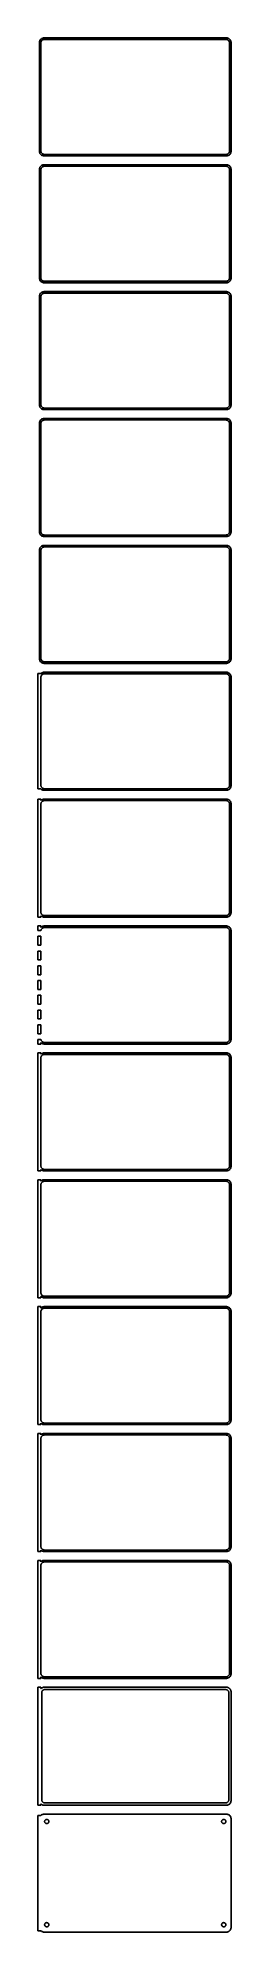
# Model space of a CAD drawing. Header units: metres. Extents: x -99 to 98, y 1875 to 3801.
import ezdxf

# ---------------------------------------------------------------- set-up
doc = ezdxf.new("R2010")
doc.units = ezdxf.units.M

msp = doc.modelspace()

# ---------------------------------------------------------------- linework, layer by layer
for p, q in [((-97.4606, 3796.63), (-97.5, 3796)), ((-97.5, 3796), (-97.5, 3686)), ((-97.3429, 3797.24), (-97.4606, 3796.63)), ((-97.1489, 3797.84), (-97.3429, 3797.24)), ((-96.8815, 3798.41), (-97.1489, 3797.84)), ((-96.5451, 3798.94), (-96.8815, 3798.41)), ((-96.1448, 3799.42), (-96.5451, 3798.94)), ((-95.6871, 3799.85), (-96.1448, 3799.42)), ((-96, 3795.5), (-95.9685, 3796)), ((-96, 3686.5), (-96, 3795.5)), ((-95.9685, 3796), (-95.8743, 3796.49)), ((-95.8743, 3796.49), (-95.7191, 3796.97)), ((-95.7191, 3796.97), (-95.5052, 3797.43)), ((-95.1791, 3800.22), (-95.6871, 3799.85)), ((-95.5052, 3797.43), (-95.2361, 3797.85)), ((-95.2361, 3797.85), (-94.9159, 3798.24)), ((-94.6289, 3800.52), (-95.1791, 3800.22)), ((-94.9159, 3798.24), (-94.5497, 3798.58)), ((-94.0451, 3800.76), (-94.6289, 3800.52)), ((-94.5497, 3798.58), (-94.1433, 3798.88)), ((-94.1433, 3798.88), (-93.7031, 3799.12)), ((-93.4369, 3800.91), (-94.0451, 3800.76)), ((-93.7031, 3799.12), (-93.2361, 3799.3)), ((-92.8139, 3800.99), (-93.4369, 3800.91)), ((-93.2361, 3799.3), (-92.7495, 3799.43)), ((92.8139, 3800.99), (-92.8139, 3800.99)), ((-92.7495, 3799.43), (-92.2512, 3799.49)), ((-92.2512, 3799.49), (92.2512, 3799.49)), ((92.2512, 3799.49), (92.7495, 3799.43)), ((92.7495, 3799.43), (93.2361, 3799.3)), ((93.4369, 3800.91), (92.8139, 3800.99)), ((93.2361, 3799.3), (93.7031, 3799.12)), ((94.0451, 3800.76), (93.4369, 3800.91)), ((93.7031, 3799.12), (94.1433, 3798.88)), ((94.6289, 3800.52), (94.0451, 3800.76)), ((94.1433, 3798.88), (94.5497, 3798.58)), ((94.5497, 3798.58), (94.9159, 3798.24)), ((95.1791, 3800.22), (94.6289, 3800.52)), ((94.9159, 3798.24), (95.2361, 3797.85)), ((95.6871, 3799.85), (95.1791, 3800.22)), ((95.2361, 3797.85), (95.5052, 3797.43)), ((95.5052, 3797.43), (95.7191, 3796.97)), ((96.1448, 3799.42), (95.6871, 3799.85)), ((95.7191, 3796.97), (95.8743, 3796.49)), ((95.8743, 3796.49), (95.9685, 3796)), ((95.9685, 3796), (96, 3795.5)), ((96, 3795.5), (96, 3686.5)), ((96.5451, 3798.94), (96.1448, 3799.42)), ((96.8815, 3798.41), (96.5451, 3798.94)), ((97.1489, 3797.84), (96.8815, 3798.41)), ((97.3429, 3797.24), (97.1489, 3797.84)), ((97.4606, 3796.63), (97.3429, 3797.24)), ((97.5, 3796), (97.4606, 3796.63)), ((97.5, 3686), (97.5, 3796)), ((-97.5, 3686), (-97.4606, 3685.37)), ((-97.4606, 3685.37), (-97.3429, 3684.76)), ((-97.3429, 3684.76), (-97.1489, 3684.16)), ((-97.1489, 3684.16), (-96.8815, 3683.59)), ((-96.8815, 3683.59), (-96.5451, 3683.06)), ((-96.5451, 3683.06), (-96.1448, 3682.58)), ((-96.1448, 3682.58), (-95.6871, 3682.15)), ((-95.9685, 3686), (-96, 3686.5)), ((-95.8743, 3685.51), (-95.9685, 3686)), ((-95.7191, 3685.03), (-95.8743, 3685.51)), ((-95.5052, 3684.57), (-95.7191, 3685.03)), ((-95.6871, 3682.15), (-95.1791, 3681.78)), ((-95.2361, 3684.15), (-95.5052, 3684.57)), ((-94.9159, 3683.76), (-95.2361, 3684.15)), ((-95.1791, 3681.78), (-94.6289, 3681.48)), ((-94.5497, 3683.42), (-94.9159, 3683.76)), ((-94.6289, 3681.48), (-94.0451, 3681.24)), ((-94.1433, 3683.12), (-94.5497, 3683.42)), ((-93.7031, 3682.88), (-94.1433, 3683.12)), ((-94.0451, 3681.24), (-93.4369, 3681.09)), ((-93.2361, 3682.7), (-93.7031, 3682.88)), ((-93.4369, 3681.09), (-92.8139, 3681.01)), ((-92.7495, 3682.57), (-93.2361, 3682.7)), ((-92.8139, 3681.01), (92.8139, 3681.01)), ((-92.2512, 3682.51), (-92.7495, 3682.57)), ((92.2512, 3682.51), (-92.2512, 3682.51)), ((92.7495, 3682.57), (92.2512, 3682.51)), ((93.2361, 3682.7), (92.7495, 3682.57)), ((92.8139, 3681.01), (93.4369, 3681.09)), ((93.7031, 3682.88), (93.2361, 3682.7)), ((93.4369, 3681.09), (94.0451, 3681.24)), ((94.1433, 3683.12), (93.7031, 3682.88)), ((94.0451, 3681.24), (94.6289, 3681.48)), ((94.5497, 3683.42), (94.1433, 3683.12)), ((94.9159, 3683.76), (94.5497, 3683.42)), ((94.6289, 3681.48), (95.1791, 3681.78)), ((95.2361, 3684.15), (94.9159, 3683.76)), ((95.1791, 3681.78), (95.6871, 3682.15)), ((95.5052, 3684.57), (95.2361, 3684.15)), ((95.7191, 3685.03), (95.5052, 3684.57)), ((95.6871, 3682.15), (96.1448, 3682.58)), ((95.8743, 3685.51), (95.7191, 3685.03)), ((95.9685, 3686), (95.8743, 3685.51)), ((96, 3686.5), (95.9685, 3686)), ((96.1448, 3682.58), (96.5451, 3683.06)), ((96.5451, 3683.06), (96.8815, 3683.59)), ((96.8815, 3683.59), (97.1489, 3684.16)), ((97.1489, 3684.16), (97.3429, 3684.76)), ((97.3429, 3684.76), (97.4606, 3685.37)), ((97.4606, 3685.37), (97.5, 3686)), ((-97.4606, 3667.63), (-97.5, 3667)), ((-97.5, 3667), (-97.5, 3557)), ((-97.3429, 3668.24), (-97.4606, 3667.63)), ((-97.1489, 3668.84), (-97.3429, 3668.24)), ((-96.8815, 3669.41), (-97.1489, 3668.84)), ((-96.5451, 3669.94), (-96.8815, 3669.41)), ((-96.1448, 3670.42), (-96.5451, 3669.94)), ((-95.6871, 3670.85), (-96.1448, 3670.42)), ((-96, 3666.5), (-95.9685, 3667)), ((-96, 3557.5), (-96, 3666.5)), ((-95.9685, 3667), (-95.8743, 3667.49)), ((-95.8743, 3667.49), (-95.7191, 3667.97)), ((-95.7191, 3667.97), (-95.5052, 3668.43)), ((-95.1791, 3671.22), (-95.6871, 3670.85)), ((-95.5052, 3668.43), (-95.2361, 3668.85)), ((-95.2361, 3668.85), (-94.9159, 3669.24)), ((-94.6289, 3671.52), (-95.1791, 3671.22)), ((-94.9159, 3669.24), (-94.5497, 3669.58)), ((-94.0451, 3671.76), (-94.6289, 3671.52)), ((-94.5497, 3669.58), (-94.1433, 3669.88)), ((-94.1433, 3669.88), (-93.7031, 3670.12)), ((-93.4369, 3671.91), (-94.0451, 3671.76)), ((-93.7031, 3670.12), (-93.2361, 3670.3)), ((-92.8139, 3671.99), (-93.4369, 3671.91)), ((-93.2361, 3670.3), (-92.7495, 3670.43)), ((92.8139, 3671.99), (-92.8139, 3671.99)), ((-92.7495, 3670.43), (-92.2512, 3670.49)), ((-92.2512, 3670.49), (92.2512, 3670.49)), ((92.2512, 3670.49), (92.7495, 3670.43)), ((92.7495, 3670.43), (93.2361, 3670.3)), ((93.4369, 3671.91), (92.8139, 3671.99)), ((93.2361, 3670.3), (93.7031, 3670.12)), ((94.0451, 3671.76), (93.4369, 3671.91)), ((93.7031, 3670.12), (94.1433, 3669.88)), ((94.6289, 3671.52), (94.0451, 3671.76)), ((94.1433, 3669.88), (94.5497, 3669.58)), ((94.5497, 3669.58), (94.9159, 3669.24)), ((95.1791, 3671.22), (94.6289, 3671.52)), ((94.9159, 3669.24), (95.2361, 3668.85)), ((95.6871, 3670.85), (95.1791, 3671.22)), ((95.2361, 3668.85), (95.5052, 3668.43)), ((95.5052, 3668.43), (95.7191, 3667.97)), ((96.1448, 3670.42), (95.6871, 3670.85)), ((95.7191, 3667.97), (95.8743, 3667.49)), ((95.8743, 3667.49), (95.9685, 3667)), ((95.9685, 3667), (96, 3666.5)), ((96, 3666.5), (96, 3557.5)), ((96.5451, 3669.94), (96.1448, 3670.42)), ((96.8815, 3669.41), (96.5451, 3669.94)), ((97.1489, 3668.84), (96.8815, 3669.41)), ((97.3429, 3668.24), (97.1489, 3668.84)), ((97.4606, 3667.63), (97.3429, 3668.24)), ((97.5, 3667), (97.4606, 3667.63)), ((97.5, 3557), (97.5, 3667)), ((-97.5, 3557), (-97.4606, 3556.37)), ((-97.4606, 3556.37), (-97.3429, 3555.76)), ((-97.3429, 3555.76), (-97.1489, 3555.16)), ((-97.1489, 3555.16), (-96.8815, 3554.59)), ((-96.8815, 3554.59), (-96.5451, 3554.06)), ((-96.5451, 3554.06), (-96.1448, 3553.58)), ((-96.1448, 3553.58), (-95.6871, 3553.15)), ((-95.9685, 3557), (-96, 3557.5)), ((-95.8743, 3556.51), (-95.9685, 3557)), ((-95.7191, 3556.03), (-95.8743, 3556.51)), ((-95.5052, 3555.57), (-95.7191, 3556.03)), ((-95.6871, 3553.15), (-95.1791, 3552.78)), ((-95.2361, 3555.15), (-95.5052, 3555.57)), ((-94.9159, 3554.76), (-95.2361, 3555.15)), ((-95.1791, 3552.78), (-94.6289, 3552.48)), ((-94.5497, 3554.42), (-94.9159, 3554.76)), ((-94.6289, 3552.48), (-94.0451, 3552.24)), ((-94.1433, 3554.12), (-94.5497, 3554.42)), ((-93.7031, 3553.88), (-94.1433, 3554.12)), ((-94.0451, 3552.24), (-93.4369, 3552.09)), ((-93.2361, 3553.7), (-93.7031, 3553.88)), ((-93.4369, 3552.09), (-92.8139, 3552.01)), ((-92.7495, 3553.57), (-93.2361, 3553.7)), ((-92.8139, 3552.01), (92.8139, 3552.01)), ((-92.2512, 3553.51), (-92.7495, 3553.57)), ((92.2512, 3553.51), (-92.2512, 3553.51)), ((92.7495, 3553.57), (92.2512, 3553.51)), ((93.2361, 3553.7), (92.7495, 3553.57)), ((92.8139, 3552.01), (93.4369, 3552.09)), ((93.7031, 3553.88), (93.2361, 3553.7)), ((93.4369, 3552.09), (94.0451, 3552.24)), ((94.1433, 3554.12), (93.7031, 3553.88)), ((94.0451, 3552.24), (94.6289, 3552.48)), ((94.5497, 3554.42), (94.1433, 3554.12)), ((94.9159, 3554.76), (94.5497, 3554.42)), ((94.6289, 3552.48), (95.1791, 3552.78)), ((95.2361, 3555.15), (94.9159, 3554.76)), ((95.1791, 3552.78), (95.6871, 3553.15)), ((95.5052, 3555.57), (95.2361, 3555.15)), ((95.7191, 3556.03), (95.5052, 3555.57)), ((95.6871, 3553.15), (96.1448, 3553.58)), ((95.8743, 3556.51), (95.7191, 3556.03)), ((95.9685, 3557), (95.8743, 3556.51)), ((96, 3557.5), (95.9685, 3557)), ((96.1448, 3553.58), (96.5451, 3554.06)), ((96.5451, 3554.06), (96.8815, 3554.59)), ((96.8815, 3554.59), (97.1489, 3555.16)), ((97.1489, 3555.16), (97.3429, 3555.76)), ((97.3429, 3555.76), (97.4606, 3556.37)), ((97.4606, 3556.37), (97.5, 3557)), ((-97.4606, 3538.63), (-97.5, 3538)), ((-97.5, 3538), (-97.5, 3428)), ((-97.3429, 3539.24), (-97.4606, 3538.63)), ((-97.1489, 3539.84), (-97.3429, 3539.24)), ((-96.8815, 3540.41), (-97.1489, 3539.84)), ((-96.5451, 3540.94), (-96.8815, 3540.41)), ((-96.1448, 3541.42), (-96.5451, 3540.94)), ((-95.6871, 3541.85), (-96.1448, 3541.42)), ((-96, 3537.5), (-95.9685, 3538)), ((-96, 3428.5), (-96, 3537.5)), ((-95.9685, 3538), (-95.8743, 3538.49)), ((-95.8743, 3538.49), (-95.7191, 3538.97)), ((-95.7191, 3538.97), (-95.5052, 3539.43)), ((-95.1791, 3542.22), (-95.6871, 3541.85)), ((-95.5052, 3539.43), (-95.2361, 3539.85)), ((-95.2361, 3539.85), (-94.9159, 3540.24)), ((-94.6289, 3542.52), (-95.1791, 3542.22)), ((-94.9159, 3540.24), (-94.5497, 3540.58)), ((-94.0451, 3542.76), (-94.6289, 3542.52)), ((-94.5497, 3540.58), (-94.1433, 3540.88)), ((-94.1433, 3540.88), (-93.7031, 3541.12)), ((-93.4369, 3542.91), (-94.0451, 3542.76)), ((-93.7031, 3541.12), (-93.2361, 3541.3)), ((-92.8139, 3542.99), (-93.4369, 3542.91)), ((-93.2361, 3541.3), (-92.7495, 3541.43)), ((92.8139, 3542.99), (-92.8139, 3542.99)), ((-92.7495, 3541.43), (-92.2512, 3541.49)), ((-92.2512, 3541.49), (92.2512, 3541.49)), ((92.2512, 3541.49), (92.7495, 3541.43)), ((92.7495, 3541.43), (93.2361, 3541.3)), ((93.4369, 3542.91), (92.8139, 3542.99)), ((93.2361, 3541.3), (93.7031, 3541.12)), ((94.0451, 3542.76), (93.4369, 3542.91)), ((93.7031, 3541.12), (94.1433, 3540.88)), ((94.6289, 3542.52), (94.0451, 3542.76)), ((94.1433, 3540.88), (94.5497, 3540.58)), ((94.5497, 3540.58), (94.9159, 3540.24)), ((95.1791, 3542.22), (94.6289, 3542.52)), ((94.9159, 3540.24), (95.2361, 3539.85)), ((95.6871, 3541.85), (95.1791, 3542.22)), ((95.2361, 3539.85), (95.5052, 3539.43)), ((95.5052, 3539.43), (95.7191, 3538.97)), ((96.1448, 3541.42), (95.6871, 3541.85)), ((95.7191, 3538.97), (95.8743, 3538.49)), ((95.8743, 3538.49), (95.9685, 3538)), ((95.9685, 3538), (96, 3537.5)), ((96, 3537.5), (96, 3428.5)), ((96.5451, 3540.94), (96.1448, 3541.42)), ((96.8815, 3540.41), (96.5451, 3540.94)), ((97.1489, 3539.84), (96.8815, 3540.41)), ((97.3429, 3539.24), (97.1489, 3539.84)), ((97.4606, 3538.63), (97.3429, 3539.24)), ((97.5, 3538), (97.4606, 3538.63)), ((97.5, 3428), (97.5, 3538)), ((-95.9685, 3428), (-96, 3428.5)), ((96, 3428.5), (95.9685, 3428)), ((-97.5, 3428), (-97.4606, 3427.37)), ((-97.4606, 3409.63), (-97.5, 3409)), ((-97.5, 3409), (-97.5, 3299)), ((-97.4606, 3427.37), (-97.3429, 3426.76)), ((-97.3429, 3410.24), (-97.4606, 3409.63)), ((-97.3429, 3426.76), (-97.1489, 3426.16)), ((-97.1489, 3410.84), (-97.3429, 3410.24)), ((-97.1489, 3426.16), (-96.8815, 3425.59)), ((-96.8815, 3411.41), (-97.1489, 3410.84)), ((-96.8815, 3425.59), (-96.5451, 3425.06)), ((-96.5451, 3411.94), (-96.8815, 3411.41)), ((-96.5451, 3425.06), (-96.1448, 3424.58)), ((-96.1448, 3412.42), (-96.5451, 3411.94)), ((-96.1448, 3424.58), (-95.6871, 3424.15)), ((-95.6871, 3412.85), (-96.1448, 3412.42)), ((-96, 3408.5), (-95.9685, 3409)), ((-95.8743, 3427.51), (-95.9685, 3428)), ((-95.9685, 3409), (-95.8743, 3409.49)), ((-95.7191, 3427.03), (-95.8743, 3427.51)), ((-95.8743, 3409.49), (-95.7191, 3409.97)), ((-95.5052, 3426.57), (-95.7191, 3427.03)), ((-95.7191, 3409.97), (-95.5052, 3410.43)), ((-95.6871, 3424.15), (-95.1791, 3423.78)), ((-95.1791, 3413.22), (-95.6871, 3412.85)), ((-95.2361, 3426.15), (-95.5052, 3426.57)), ((-95.5052, 3410.43), (-95.2361, 3410.85)), ((-94.9159, 3425.76), (-95.2361, 3426.15)), ((-95.2361, 3410.85), (-94.9159, 3411.24)), ((-95.1791, 3423.78), (-94.6289, 3423.48)), ((-94.6289, 3413.52), (-95.1791, 3413.22)), ((-94.5497, 3425.42), (-94.9159, 3425.76)), ((-94.9159, 3411.24), (-94.5497, 3411.58)), ((-94.6289, 3423.48), (-94.0451, 3423.24)), ((-94.0451, 3413.76), (-94.6289, 3413.52)), ((-94.1433, 3425.12), (-94.5497, 3425.42)), ((-94.5497, 3411.58), (-94.1433, 3411.88)), ((-93.7031, 3424.88), (-94.1433, 3425.12)), ((-94.1433, 3411.88), (-93.7031, 3412.12)), ((-94.0451, 3423.24), (-93.4369, 3423.09)), ((-93.4369, 3413.91), (-94.0451, 3413.76)), ((-93.2361, 3424.7), (-93.7031, 3424.88)), ((-93.7031, 3412.12), (-93.2361, 3412.3)), ((-93.4369, 3423.09), (-92.8139, 3423.01)), ((-92.8139, 3413.99), (-93.4369, 3413.91)), ((-92.7495, 3424.57), (-93.2361, 3424.7)), ((-93.2361, 3412.3), (-92.7495, 3412.43)), ((-92.8139, 3423.01), (92.8139, 3423.01)), ((92.8139, 3413.99), (-92.8139, 3413.99)), ((-92.2512, 3424.51), (-92.7495, 3424.57)), ((-92.7495, 3412.43), (-92.2512, 3412.49)), ((92.2512, 3424.51), (-92.2512, 3424.51)), ((-92.2512, 3412.49), (92.2512, 3412.49)), ((92.7495, 3424.57), (92.2512, 3424.51)), ((92.2512, 3412.49), (92.7495, 3412.43)), ((93.2361, 3424.7), (92.7495, 3424.57)), ((92.7495, 3412.43), (93.2361, 3412.3)), ((92.8139, 3423.01), (93.4369, 3423.09)), ((93.4369, 3413.91), (92.8139, 3413.99)), ((93.7031, 3424.88), (93.2361, 3424.7)), ((93.2361, 3412.3), (93.7031, 3412.12)), ((93.4369, 3423.09), (94.0451, 3423.24)), ((94.0451, 3413.76), (93.4369, 3413.91)), ((94.1433, 3425.12), (93.7031, 3424.88)), ((93.7031, 3412.12), (94.1433, 3411.88)), ((94.0451, 3423.24), (94.6289, 3423.48)), ((94.6289, 3413.52), (94.0451, 3413.76)), ((94.5497, 3425.42), (94.1433, 3425.12)), ((94.1433, 3411.88), (94.5497, 3411.58)), ((94.9159, 3425.76), (94.5497, 3425.42)), ((94.5497, 3411.58), (94.9159, 3411.24)), ((94.6289, 3423.48), (95.1791, 3423.78)), ((95.1791, 3413.22), (94.6289, 3413.52)), ((95.2361, 3426.15), (94.9159, 3425.76)), ((94.9159, 3411.24), (95.2361, 3410.85)), ((95.1791, 3423.78), (95.6871, 3424.15)), ((95.6871, 3412.85), (95.1791, 3413.22)), ((95.5052, 3426.57), (95.2361, 3426.15)), ((95.2361, 3410.85), (95.5052, 3410.43)), ((95.7191, 3427.03), (95.5052, 3426.57)), ((95.5052, 3410.43), (95.7191, 3409.97)), ((95.6871, 3424.15), (96.1448, 3424.58)), ((96.1448, 3412.42), (95.6871, 3412.85)), ((95.8743, 3427.51), (95.7191, 3427.03)), ((95.7191, 3409.97), (95.8743, 3409.49)), ((95.9685, 3428), (95.8743, 3427.51)), ((95.8743, 3409.49), (95.9685, 3409)), ((95.9685, 3409), (96, 3408.5)), ((96.1448, 3424.58), (96.5451, 3425.06)), ((96.5451, 3411.94), (96.1448, 3412.42)), ((96.5451, 3425.06), (96.8815, 3425.59)), ((96.8815, 3411.41), (96.5451, 3411.94)), ((96.8815, 3425.59), (97.1489, 3426.16)), ((97.1489, 3410.84), (96.8815, 3411.41)), ((97.1489, 3426.16), (97.3429, 3426.76)), ((97.3429, 3410.24), (97.1489, 3410.84)), ((97.3429, 3426.76), (97.4606, 3427.37)), ((97.4606, 3409.63), (97.3429, 3410.24)), ((97.4606, 3427.37), (97.5, 3428)), ((97.5, 3409), (97.4606, 3409.63)), ((97.5, 3299), (97.5, 3409)), ((-96, 3299.5), (-96, 3408.5)), ((96, 3408.5), (96, 3299.5)), ((-97.5, 3299), (-97.4606, 3298.37)), ((-97.4606, 3298.37), (-97.3429, 3297.76)), ((-97.3429, 3297.76), (-97.1489, 3297.16)), ((-97.1489, 3297.16), (-96.8815, 3296.59)), ((-96.8815, 3296.59), (-96.5451, 3296.06)), ((-96.5451, 3296.06), (-96.1448, 3295.58)), ((-96.1448, 3295.58), (-95.6871, 3295.15)), ((-95.9685, 3299), (-96, 3299.5)), ((-95.8743, 3298.51), (-95.9685, 3299)), ((-95.7191, 3298.03), (-95.8743, 3298.51)), ((-95.5052, 3297.57), (-95.7191, 3298.03)), ((-95.6871, 3295.15), (-95.1791, 3294.78)), ((-95.2361, 3297.15), (-95.5052, 3297.57)), ((-94.9159, 3296.76), (-95.2361, 3297.15)), ((-95.1791, 3294.78), (-94.6289, 3294.48)), ((-94.5497, 3296.42), (-94.9159, 3296.76)), ((-94.6289, 3294.48), (-94.0451, 3294.24)), ((-94.1433, 3296.12), (-94.5497, 3296.42)), ((-93.7031, 3295.88), (-94.1433, 3296.12)), ((-94.0451, 3294.24), (-93.4369, 3294.09)), ((-93.2361, 3295.7), (-93.7031, 3295.88)), ((-93.4369, 3294.09), (-92.8139, 3294.01)), ((-92.7495, 3295.57), (-93.2361, 3295.7)), ((-92.8139, 3294.01), (92.8139, 3294.01)), ((-92.2512, 3295.51), (-92.7495, 3295.57)), ((92.2512, 3295.51), (-92.2512, 3295.51)), ((92.7495, 3295.57), (92.2512, 3295.51)), ((93.2361, 3295.7), (92.7495, 3295.57)), ((92.8139, 3294.01), (93.4369, 3294.09)), ((93.7031, 3295.88), (93.2361, 3295.7)), ((93.4369, 3294.09), (94.0451, 3294.24)), ((94.1433, 3296.12), (93.7031, 3295.88)), ((94.0451, 3294.24), (94.6289, 3294.48)), ((94.5497, 3296.42), (94.1433, 3296.12)), ((94.9159, 3296.76), (94.5497, 3296.42)), ((94.6289, 3294.48), (95.1791, 3294.78)), ((95.2361, 3297.15), (94.9159, 3296.76)), ((95.1791, 3294.78), (95.6871, 3295.15)), ((95.5052, 3297.57), (95.2361, 3297.15)), ((95.7191, 3298.03), (95.5052, 3297.57)), ((95.6871, 3295.15), (96.1448, 3295.58)), ((95.8743, 3298.51), (95.7191, 3298.03)), ((95.9685, 3299), (95.8743, 3298.51)), ((96, 3299.5), (95.9685, 3299)), ((96.1448, 3295.58), (96.5451, 3296.06)), ((96.5451, 3296.06), (96.8815, 3296.59)), ((96.8815, 3296.59), (97.1489, 3297.16)), ((97.1489, 3297.16), (97.3429, 3297.76)), ((97.3429, 3297.76), (97.4606, 3298.37)), ((97.4606, 3298.37), (97.5, 3299)), ((-97.4606, 3280.63), (-97.5, 3280)), ((-97.5, 3280), (-97.5, 3170)), ((-97.3429, 3281.24), (-97.4606, 3280.63)), ((-97.1489, 3281.84), (-97.3429, 3281.24)), ((-96.8815, 3282.41), (-97.1489, 3281.84)), ((-96.5451, 3282.94), (-96.8815, 3282.41)), ((-96.1448, 3283.42), (-96.5451, 3282.94)), ((-95.6871, 3283.85), (-96.1448, 3283.42)), ((-96, 3279.5), (-95.9685, 3280)), ((-96, 3170.5), (-96, 3279.5)), ((-95.9685, 3280), (-95.8743, 3280.49)), ((-95.8743, 3280.49), (-95.7191, 3280.97)), ((-95.7191, 3280.97), (-95.5052, 3281.43)), ((-95.1791, 3284.22), (-95.6871, 3283.85)), ((-95.5052, 3281.43), (-95.2361, 3281.85)), ((-95.2361, 3281.85), (-94.9159, 3282.24)), ((-94.6289, 3284.52), (-95.1791, 3284.22)), ((-94.9159, 3282.24), (-94.5497, 3282.58)), ((-94.0451, 3284.76), (-94.6289, 3284.52)), ((-94.5497, 3282.58), (-94.1433, 3282.88)), ((-94.1433, 3282.88), (-93.7031, 3283.12)), ((-93.4369, 3284.91), (-94.0451, 3284.76)), ((-93.7031, 3283.12), (-93.2361, 3283.3)), ((-92.8139, 3284.99), (-93.4369, 3284.91)), ((-93.2361, 3283.3), (-92.7495, 3283.43)), ((92.8139, 3284.99), (-92.8139, 3284.99)), ((-92.7495, 3283.43), (-92.2512, 3283.49)), ((-92.2512, 3283.49), (92.2512, 3283.49)), ((92.2512, 3283.49), (92.7495, 3283.43)), ((92.7495, 3283.43), (93.2361, 3283.3)), ((93.4369, 3284.91), (92.8139, 3284.99)), ((93.2361, 3283.3), (93.7031, 3283.12)), ((94.0451, 3284.76), (93.4369, 3284.91)), ((93.7031, 3283.12), (94.1433, 3282.88)), ((94.6289, 3284.52), (94.0451, 3284.76)), ((94.1433, 3282.88), (94.5497, 3282.58)), ((94.5497, 3282.58), (94.9159, 3282.24)), ((95.1791, 3284.22), (94.6289, 3284.52)), ((94.9159, 3282.24), (95.2361, 3281.85)), ((95.6871, 3283.85), (95.1791, 3284.22)), ((95.2361, 3281.85), (95.5052, 3281.43)), ((95.5052, 3281.43), (95.7191, 3280.97)), ((96.1448, 3283.42), (95.6871, 3283.85)), ((95.7191, 3280.97), (95.8743, 3280.49)), ((95.8743, 3280.49), (95.9685, 3280)), ((95.9685, 3280), (96, 3279.5)), ((96, 3279.5), (96, 3170.5)), ((96.5451, 3282.94), (96.1448, 3283.42)), ((96.8815, 3282.41), (96.5451, 3282.94)), ((97.1489, 3281.84), (96.8815, 3282.41)), ((97.3429, 3281.24), (97.1489, 3281.84)), ((97.4606, 3280.63), (97.3429, 3281.24)), ((97.5, 3280), (97.4606, 3280.63)), ((97.5, 3170), (97.5, 3280)), ((-97.5, 3170), (-97.4606, 3169.37)), ((-97.4606, 3169.37), (-97.3429, 3168.76)), ((-97.3429, 3168.76), (-97.1489, 3168.16)), ((-97.1489, 3168.16), (-96.8815, 3167.59)), ((-96.8815, 3167.59), (-96.5451, 3167.06)), ((-96.5451, 3167.06), (-96.1448, 3166.58)), ((-96.1448, 3166.58), (-95.6871, 3166.15)), ((-95.9685, 3170), (-96, 3170.5)), ((-95.8743, 3169.51), (-95.9685, 3170)), ((-95.7191, 3169.03), (-95.8743, 3169.51)), ((-95.5052, 3168.57), (-95.7191, 3169.03)), ((-95.6871, 3166.15), (-95.1791, 3165.78)), ((-95.2361, 3168.15), (-95.5052, 3168.57)), ((-94.9159, 3167.76), (-95.2361, 3168.15)), ((-95.1791, 3165.78), (-94.6289, 3165.48)), ((-94.5497, 3167.42), (-94.9159, 3167.76)), ((-94.6289, 3165.48), (-94.0451, 3165.24)), ((-94.1433, 3167.12), (-94.5497, 3167.42)), ((-93.7031, 3166.88), (-94.1433, 3167.12)), ((-94.0451, 3165.24), (-93.4369, 3165.09)), ((-93.2361, 3166.7), (-93.7031, 3166.88)), ((-93.4369, 3165.09), (-92.8139, 3165.01)), ((-92.7495, 3166.57), (-93.2361, 3166.7)), ((-92.8139, 3165.01), (92.8139, 3165.01)), ((-92.2512, 3166.51), (-92.7495, 3166.57)), ((92.2512, 3166.51), (-92.2512, 3166.51)), ((92.7495, 3166.57), (92.2512, 3166.51)), ((93.2361, 3166.7), (92.7495, 3166.57)), ((92.8139, 3165.01), (93.4369, 3165.09)), ((93.7031, 3166.88), (93.2361, 3166.7)), ((93.4369, 3165.09), (94.0451, 3165.24)), ((94.1433, 3167.12), (93.7031, 3166.88)), ((94.0451, 3165.24), (94.6289, 3165.48)), ((94.5497, 3167.42), (94.1433, 3167.12)), ((94.9159, 3167.76), (94.5497, 3167.42)), ((94.6289, 3165.48), (95.1791, 3165.78)), ((95.2361, 3168.15), (94.9159, 3167.76)), ((95.1791, 3165.78), (95.6871, 3166.15)), ((95.5052, 3168.57), (95.2361, 3168.15)), ((95.7191, 3169.03), (95.5052, 3168.57)), ((95.6871, 3166.15), (96.1448, 3166.58)), ((95.8743, 3169.51), (95.7191, 3169.03)), ((95.9685, 3170), (95.8743, 3169.51)), ((96, 3170.5), (95.9685, 3170)), ((96.1448, 3166.58), (96.5451, 3167.06)), ((96.5451, 3167.06), (96.8815, 3167.59)), ((96.8815, 3167.59), (97.1489, 3168.16)), ((97.1489, 3168.16), (97.3429, 3168.76)), ((97.3429, 3168.76), (97.4606, 3169.37)), ((97.4606, 3169.37), (97.5, 3170)), ((-96, 3154.56), (-99, 3154.56)), ((-99, 3154.56), (-99, 3037.44)), ((-95.6871, 3154.85), (-96, 3154.56)), ((-96, 3150.5), (-95.9685, 3151)), ((-96, 3041.5), (-96, 3150.5)), ((-95.9685, 3151), (-95.8743, 3151.49)), ((-95.8743, 3151.49), (-95.7191, 3151.97)), ((-95.7191, 3151.97), (-95.5052, 3152.43)), ((-95.1791, 3155.22), (-95.6871, 3154.85)), ((-95.5052, 3152.43), (-95.2361, 3152.85)), ((-95.2361, 3152.85), (-94.9159, 3153.24)), ((-94.6289, 3155.52), (-95.1791, 3155.22)), ((-94.9159, 3153.24), (-94.5497, 3153.58)), ((-94.0451, 3155.76), (-94.6289, 3155.52)), ((-94.5497, 3153.58), (-94.1433, 3153.88)), ((-94.1433, 3153.88), (-93.7031, 3154.12)), ((-93.4369, 3155.91), (-94.0451, 3155.76)), ((-93.7031, 3154.12), (-93.2361, 3154.3)), ((-92.8139, 3155.99), (-93.4369, 3155.91)), ((-93.2361, 3154.3), (-92.7495, 3154.43)), ((92.8139, 3155.99), (-92.8139, 3155.99)), ((-92.7495, 3154.43), (-92.2512, 3154.49)), ((-92.2512, 3154.49), (92.2512, 3154.49)), ((92.2512, 3154.49), (92.7495, 3154.43)), ((92.7495, 3154.43), (93.2361, 3154.3)), ((93.4369, 3155.91), (92.8139, 3155.99)), ((93.2361, 3154.3), (93.7031, 3154.12)), ((94.0451, 3155.76), (93.4369, 3155.91)), ((93.7031, 3154.12), (94.1433, 3153.88)), ((94.6289, 3155.52), (94.0451, 3155.76)), ((94.1433, 3153.88), (94.5497, 3153.58)), ((94.5497, 3153.58), (94.9159, 3153.24)), ((95.1791, 3155.22), (94.6289, 3155.52)), ((94.9159, 3153.24), (95.2361, 3152.85)), ((95.6871, 3154.85), (95.1791, 3155.22)), ((95.2361, 3152.85), (95.5052, 3152.43)), ((95.5052, 3152.43), (95.7191, 3151.97)), ((96.1448, 3154.42), (95.6871, 3154.85)), ((95.7191, 3151.97), (95.8743, 3151.49)), ((95.8743, 3151.49), (95.9685, 3151)), ((95.9685, 3151), (96, 3150.5)), ((96, 3150.5), (96, 3041.5)), ((96.5451, 3153.94), (96.1448, 3154.42)), ((96.8815, 3153.41), (96.5451, 3153.94)), ((97.1489, 3152.84), (96.8815, 3153.41)), ((97.3429, 3152.24), (97.1489, 3152.84)), ((97.4606, 3151.63), (97.3429, 3152.24)), ((97.5, 3151), (97.4606, 3151.63)), ((97.5, 3041), (97.5, 3151)), ((-99, 3037.44), (-96, 3037.44)), ((-96, 3026.97), (-99, 3026.97)), ((-99, 3026.97), (-99, 2907.03)), ((-95.9685, 3041), (-96, 3041.5)), ((-96, 3037.44), (-95.6871, 3037.15)), ((-96, 3025.56), (-96, 3026.97)), ((-95.6871, 3025.85), (-96, 3025.56)), ((-95.8743, 3040.51), (-95.9685, 3041)), ((-95.7191, 3040.03), (-95.8743, 3040.51)), ((-95.5052, 3039.57), (-95.7191, 3040.03)), ((-95.6871, 3037.15), (-95.1791, 3036.78)), ((-95.1791, 3026.22), (-95.6871, 3025.85)), ((-95.2361, 3039.15), (-95.5052, 3039.57)), ((-95.5052, 3023.43), (-95.2361, 3023.85)), ((-94.9159, 3038.76), (-95.2361, 3039.15)), ((-95.2361, 3023.85), (-94.9159, 3024.24)), ((-95.1791, 3036.78), (-94.6289, 3036.48)), ((-94.6289, 3026.52), (-95.1791, 3026.22)), ((-94.5497, 3038.42), (-94.9159, 3038.76)), ((-94.9159, 3024.24), (-94.5497, 3024.58)), ((-94.6289, 3036.48), (-94.0451, 3036.24)), ((-94.0451, 3026.76), (-94.6289, 3026.52)), ((-94.1433, 3038.12), (-94.5497, 3038.42)), ((-94.5497, 3024.58), (-94.1433, 3024.88)), ((-93.7031, 3037.88), (-94.1433, 3038.12)), ((-94.1433, 3024.88), (-93.7031, 3025.12)), ((-94.0451, 3036.24), (-93.4369, 3036.09)), ((-93.4369, 3026.91), (-94.0451, 3026.76)), ((-93.2361, 3037.7), (-93.7031, 3037.88)), ((-93.7031, 3025.12), (-93.2361, 3025.3)), ((-93.4369, 3036.09), (-92.8139, 3036.01)), ((-92.8139, 3026.99), (-93.4369, 3026.91)), ((-92.7495, 3037.57), (-93.2361, 3037.7)), ((-93.2361, 3025.3), (-92.7495, 3025.43)), ((-92.8139, 3036.01), (92.8139, 3036.01)), ((92.8139, 3026.99), (-92.8139, 3026.99)), ((-92.2512, 3037.51), (-92.7495, 3037.57)), ((-92.7495, 3025.43), (-92.2512, 3025.49)), ((92.2512, 3037.51), (-92.2512, 3037.51)), ((-92.2512, 3025.49), (92.2512, 3025.49)), ((92.7495, 3037.57), (92.2512, 3037.51)), ((92.2512, 3025.49), (92.7495, 3025.43)), ((93.2361, 3037.7), (92.7495, 3037.57)), ((92.7495, 3025.43), (93.2361, 3025.3)), ((92.8139, 3036.01), (93.4369, 3036.09)), ((93.4369, 3026.91), (92.8139, 3026.99)), ((93.7031, 3037.88), (93.2361, 3037.7)), ((93.2361, 3025.3), (93.7031, 3025.12)), ((93.4369, 3036.09), (94.0451, 3036.24)), ((94.0451, 3026.76), (93.4369, 3026.91)), ((94.1433, 3038.12), (93.7031, 3037.88)), ((93.7031, 3025.12), (94.1433, 3024.88)), ((94.0451, 3036.24), (94.6289, 3036.48)), ((94.6289, 3026.52), (94.0451, 3026.76)), ((94.5497, 3038.42), (94.1433, 3038.12)), ((94.1433, 3024.88), (94.5497, 3024.58)), ((94.9159, 3038.76), (94.5497, 3038.42)), ((94.5497, 3024.58), (94.9159, 3024.24)), ((94.6289, 3036.48), (95.1791, 3036.78)), ((95.1791, 3026.22), (94.6289, 3026.52)), ((95.2361, 3039.15), (94.9159, 3038.76)), ((94.9159, 3024.24), (95.2361, 3023.85)), ((95.1791, 3036.78), (95.6871, 3037.15)), ((95.6871, 3025.85), (95.1791, 3026.22)), ((95.5052, 3039.57), (95.2361, 3039.15)), ((95.2361, 3023.85), (95.5052, 3023.43)), ((95.7191, 3040.03), (95.5052, 3039.57)), ((95.6871, 3037.15), (96.1448, 3037.58)), ((96.1448, 3025.42), (95.6871, 3025.85)), ((95.8743, 3040.51), (95.7191, 3040.03)), ((95.9685, 3041), (95.8743, 3040.51)), ((96, 3041.5), (95.9685, 3041)), ((96.1448, 3037.58), (96.5451, 3038.06)), ((96.5451, 3024.94), (96.1448, 3025.42)), ((96.5451, 3038.06), (96.8815, 3038.59)), ((96.8815, 3024.41), (96.5451, 3024.94)), ((96.8815, 3038.59), (97.1489, 3039.16)), ((97.1489, 3023.84), (96.8815, 3024.41)), ((97.1489, 3039.16), (97.3429, 3039.76)), ((97.3429, 3023.24), (97.1489, 3023.84)), ((97.3429, 3039.76), (97.4606, 3040.37)), ((97.4606, 3040.37), (97.5, 3041)), ((-96, 3021.5), (-95.9685, 3022)), ((-96, 2912.5), (-96, 3021.5)), ((-95.9685, 3022), (-95.8743, 3022.49)), ((-95.8743, 3022.49), (-95.7191, 3022.97)), ((-95.7191, 3022.97), (-95.5052, 3023.43)), ((95.5052, 3023.43), (95.7191, 3022.97)), ((95.7191, 3022.97), (95.8743, 3022.49)), ((95.8743, 3022.49), (95.9685, 3022)), ((95.9685, 3022), (96, 3021.5)), ((96, 3021.5), (96, 2912.5)), ((97.4606, 3022.63), (97.3429, 3023.24)), ((97.5, 3022), (97.4606, 3022.63)), ((97.5, 2912), (97.5, 3022)), ((-95.9685, 2912), (-96, 2912.5)), ((-96, 2907.03), (-96, 2908.44)), ((-96, 2908.44), (-95.6871, 2908.15)), ((-95.8743, 2911.51), (-95.9685, 2912)), ((-95.7191, 2911.03), (-95.8743, 2911.51)), ((-95.5052, 2910.57), (-95.7191, 2911.03)), ((-95.2361, 2910.15), (-95.5052, 2910.57)), ((-94.9159, 2909.76), (-95.2361, 2910.15)), ((-94.5497, 2909.42), (-94.9159, 2909.76)), ((-94.1433, 2909.12), (-94.5497, 2909.42)), ((-93.7031, 2908.88), (-94.1433, 2909.12)), ((-93.2361, 2908.7), (-93.7031, 2908.88)), ((-92.7495, 2908.57), (-93.2361, 2908.7)), ((-92.2512, 2908.51), (-92.7495, 2908.57)), ((92.2512, 2908.51), (-92.2512, 2908.51)), ((92.7495, 2908.57), (92.2512, 2908.51)), ((93.2361, 2908.7), (92.7495, 2908.57)), ((93.7031, 2908.88), (93.2361, 2908.7)), ((94.1433, 2909.12), (93.7031, 2908.88)), ((94.5497, 2909.42), (94.1433, 2909.12)), ((94.9159, 2909.76), (94.5497, 2909.42)), ((95.2361, 2910.15), (94.9159, 2909.76)), ((95.5052, 2910.57), (95.2361, 2910.15)), ((95.7191, 2911.03), (95.5052, 2910.57)), ((95.6871, 2908.15), (96.1448, 2908.58)), ((95.8743, 2911.51), (95.7191, 2911.03)), ((95.9685, 2912), (95.8743, 2911.51)), ((96, 2912.5), (95.9685, 2912)), ((96.1448, 2908.58), (96.5451, 2909.06)), ((96.5451, 2909.06), (96.8815, 2909.59)), ((96.8815, 2909.59), (97.1489, 2910.16)), ((97.1489, 2910.16), (97.3429, 2910.76)), ((97.3429, 2910.76), (97.4606, 2911.37)), ((97.4606, 2911.37), (97.5, 2912)), ((-99, 2907.03), (-96, 2907.03)), ((-96, 2897.99), (-99, 2897.99)), ((-99, 2897.99), (-99, 2893.49)), ((-99, 2893.49), (-95.8745, 2893.49)), ((-96, 2896.56), (-96, 2897.99)), ((-95.6871, 2896.85), (-96, 2896.56)), ((-95.8745, 2893.49), (-95.8743, 2893.49)), ((-95.8743, 2893.49), (-95.7191, 2893.97)), ((-95.7191, 2893.97), (-95.5052, 2894.43)), ((-95.6871, 2908.15), (-95.1791, 2907.78)), ((-95.1791, 2897.22), (-95.6871, 2896.85)), ((-95.5052, 2894.43), (-95.2361, 2894.85)), ((-95.2361, 2894.85), (-94.9159, 2895.24)), ((-95.1791, 2907.78), (-94.6289, 2907.48)), ((-94.6289, 2897.52), (-95.1791, 2897.22)), ((-94.9159, 2895.24), (-94.5497, 2895.58)), ((-94.6289, 2907.48), (-94.0451, 2907.24)), ((-94.0451, 2897.76), (-94.6289, 2897.52)), ((-94.5497, 2895.58), (-94.1433, 2895.88)), ((-94.1433, 2895.88), (-93.7031, 2896.12)), ((-94.0451, 2907.24), (-93.4369, 2907.09)), ((-93.4369, 2897.91), (-94.0451, 2897.76)), ((-93.7031, 2896.12), (-93.2361, 2896.3)), ((-93.4369, 2907.09), (-92.8139, 2907.01)), ((-92.8139, 2897.99), (-93.4369, 2897.91)), ((-93.2361, 2896.3), (-92.7495, 2896.43)), ((-92.8139, 2907.01), (92.8139, 2907.01)), ((92.8139, 2897.99), (-92.8139, 2897.99)), ((-92.7495, 2896.43), (-92.2512, 2896.49)), ((-92.2512, 2896.49), (92.2512, 2896.49)), ((92.2512, 2896.49), (92.7495, 2896.43)), ((92.7495, 2896.43), (93.2361, 2896.3)), ((92.8139, 2907.01), (93.4369, 2907.09)), ((93.4369, 2897.91), (92.8139, 2897.99)), ((93.2361, 2896.3), (93.7031, 2896.12)), ((93.4369, 2907.09), (94.0451, 2907.24)), ((94.0451, 2897.76), (93.4369, 2897.91)), ((93.7031, 2896.12), (94.1433, 2895.88)), ((94.0451, 2907.24), (94.6289, 2907.48)), ((94.6289, 2897.52), (94.0451, 2897.76)), ((94.1433, 2895.88), (94.5497, 2895.58)), ((94.5497, 2895.58), (94.9159, 2895.24)), ((94.6289, 2907.48), (95.1791, 2907.78)), ((95.1791, 2897.22), (94.6289, 2897.52)), ((94.9159, 2895.24), (95.2361, 2894.85)), ((95.1791, 2907.78), (95.6871, 2908.15)), ((95.6871, 2896.85), (95.1791, 2897.22)), ((95.2361, 2894.85), (95.5052, 2894.43)), ((95.5052, 2894.43), (95.7191, 2893.97)), ((96.1448, 2896.42), (95.6871, 2896.85)), ((95.7191, 2893.97), (95.8743, 2893.49)), ((95.8743, 2893.49), (95.9685, 2893)), ((95.9685, 2893), (96, 2892.5)), ((96, 2892.5), (96, 2783.5)), ((96.5451, 2895.94), (96.1448, 2896.42)), ((96.8815, 2895.41), (96.5451, 2895.94)), ((97.1489, 2894.84), (96.8815, 2895.41)), ((97.3429, 2894.24), (97.1489, 2894.84)), ((97.4606, 2893.63), (97.3429, 2894.24)), ((97.5, 2893), (97.4606, 2893.63)), ((97.5, 2783), (97.5, 2893)), ((-96, 2887.51), (-99, 2887.51)), ((-99, 2887.51), (-99, 2878.49)), ((-99, 2878.49), (-96, 2878.49)), ((-96, 2872.51), (-99, 2872.51)), ((-99, 2872.51), (-99, 2863.49)), ((-96, 2878.49), (-96, 2887.51)), ((-96, 2863.49), (-96, 2872.51)), ((-99, 2863.49), (-96, 2863.49)), ((-96, 2857.51), (-99, 2857.51)), ((-99, 2857.51), (-99, 2848.49)), ((-96, 2848.49), (-96, 2857.51)), ((-99, 2848.49), (-96, 2848.49)), ((-96, 2842.51), (-99, 2842.51)), ((-99, 2842.51), (-99, 2833.49)), ((-99, 2833.49), (-96, 2833.49)), ((-96, 2833.49), (-96, 2842.51)), ((-96, 2827.51), (-99, 2827.51)), ((-99, 2827.51), (-99, 2818.49)), ((-99, 2818.49), (-96, 2818.49)), ((-96, 2812.51), (-99, 2812.51)), ((-99, 2812.51), (-99, 2803.49)), ((-96, 2818.49), (-96, 2827.51)), ((-96, 2803.49), (-96, 2812.51)), ((-99, 2803.49), (-96, 2803.49)), ((-96, 2797.51), (-99, 2797.51)), ((-99, 2797.51), (-99, 2788.49)), ((-96, 2788.49), (-96, 2797.51)), ((-99, 2788.49), (-96, 2788.49)), ((-95.8745, 2782.51), (-99, 2782.51)), ((-99, 2782.51), (-99, 2778.01)), ((-99, 2778.01), (-96, 2778.01)), ((-96, 2779.44), (-95.6871, 2779.15)), ((-96, 2778.01), (-96, 2779.44)), ((-95.8743, 2782.51), (-95.8745, 2782.51)), ((-95.7191, 2782.03), (-95.8743, 2782.51)), ((-95.5052, 2781.57), (-95.7191, 2782.03)), ((-95.6871, 2779.15), (-95.1791, 2778.78)), ((-95.2361, 2781.15), (-95.5052, 2781.57)), ((-94.9159, 2780.76), (-95.2361, 2781.15)), ((-95.1791, 2778.78), (-94.6289, 2778.48)), ((-94.5497, 2780.42), (-94.9159, 2780.76)), ((-94.6289, 2778.48), (-94.0451, 2778.24)), ((-94.1433, 2780.12), (-94.5497, 2780.42)), ((-93.7031, 2779.88), (-94.1433, 2780.12)), ((-94.0451, 2778.24), (-93.4369, 2778.09)), ((-93.2361, 2779.7), (-93.7031, 2779.88)), ((-93.4369, 2778.09), (-92.8139, 2778.01)), ((-92.7495, 2779.57), (-93.2361, 2779.7)), ((-92.8139, 2778.01), (92.8139, 2778.01)), ((-92.2512, 2779.51), (-92.7495, 2779.57)), ((92.2512, 2779.51), (-92.2512, 2779.51)), ((92.7495, 2779.57), (92.2512, 2779.51)), ((93.2361, 2779.7), (92.7495, 2779.57)), ((92.8139, 2778.01), (93.4369, 2778.09)), ((93.7031, 2779.88), (93.2361, 2779.7)), ((93.4369, 2778.09), (94.0451, 2778.24)), ((94.1433, 2780.12), (93.7031, 2779.88)), ((94.0451, 2778.24), (94.6289, 2778.48)), ((94.5497, 2780.42), (94.1433, 2780.12)), ((94.9159, 2780.76), (94.5497, 2780.42)), ((94.6289, 2778.48), (95.1791, 2778.78)), ((95.2361, 2781.15), (94.9159, 2780.76)), ((95.1791, 2778.78), (95.6871, 2779.15)), ((95.5052, 2781.57), (95.2361, 2781.15)), ((95.7191, 2782.03), (95.5052, 2781.57)), ((95.6871, 2779.15), (96.1448, 2779.58)), ((95.8743, 2782.51), (95.7191, 2782.03)), ((95.9685, 2783), (95.8743, 2782.51)), ((96, 2783.5), (95.9685, 2783)), ((96.1448, 2779.58), (96.5451, 2780.06)), ((96.5451, 2780.06), (96.8815, 2780.59)), ((96.8815, 2780.59), (97.1489, 2781.16)), ((97.1489, 2781.16), (97.3429, 2781.76)), ((97.3429, 2781.76), (97.4606, 2782.37)), ((97.4606, 2782.37), (97.5, 2783)), ((-96, 2768.99), (-99, 2768.99)), ((-99, 2768.99), (-99, 2649.01)), ((-96, 2767.56), (-96, 2768.99)), ((-95.6871, 2767.85), (-96, 2767.56)), ((-96, 2763.5), (-95.9685, 2764)), ((-96, 2654.5), (-96, 2763.5)), ((-95.9685, 2764), (-95.8743, 2764.49)), ((-95.8743, 2764.49), (-95.7191, 2764.97)), ((-95.7191, 2764.97), (-95.5052, 2765.43)), ((-95.1791, 2768.22), (-95.6871, 2767.85)), ((-95.5052, 2765.43), (-95.2361, 2765.85)), ((-95.2361, 2765.85), (-94.9159, 2766.24)), ((-94.6289, 2768.52), (-95.1791, 2768.22)), ((-94.9159, 2766.24), (-94.5497, 2766.58)), ((-94.0451, 2768.76), (-94.6289, 2768.52)), ((-94.5497, 2766.58), (-94.1433, 2766.88)), ((-94.1433, 2766.88), (-93.7031, 2767.12)), ((-93.4369, 2768.91), (-94.0451, 2768.76)), ((-93.7031, 2767.12), (-93.2361, 2767.3)), ((-92.8139, 2768.99), (-93.4369, 2768.91)), ((-93.2361, 2767.3), (-92.7495, 2767.43)), ((92.8139, 2768.99), (-92.8139, 2768.99)), ((-92.7495, 2767.43), (-92.2512, 2767.49)), ((-92.2512, 2767.49), (92.2512, 2767.49)), ((92.2512, 2767.49), (92.7495, 2767.43)), ((92.7495, 2767.43), (93.2361, 2767.3)), ((93.4369, 2768.91), (92.8139, 2768.99)), ((93.2361, 2767.3), (93.7031, 2767.12)), ((94.0451, 2768.76), (93.4369, 2768.91)), ((93.7031, 2767.12), (94.1433, 2766.88)), ((94.6289, 2768.52), (94.0451, 2768.76)), ((94.1433, 2766.88), (94.5497, 2766.58)), ((94.5497, 2766.58), (94.9159, 2766.24)), ((95.1791, 2768.22), (94.6289, 2768.52)), ((94.9159, 2766.24), (95.2361, 2765.85)), ((95.6871, 2767.85), (95.1791, 2768.22)), ((95.2361, 2765.85), (95.5052, 2765.43)), ((95.5052, 2765.43), (95.7191, 2764.97)), ((96.1448, 2767.42), (95.6871, 2767.85)), ((95.7191, 2764.97), (95.8743, 2764.49)), ((95.8743, 2764.49), (95.9685, 2764)), ((95.9685, 2764), (96, 2763.5)), ((96, 2763.5), (96, 2654.5)), ((96.5451, 2766.94), (96.1448, 2767.42)), ((96.8815, 2766.41), (96.5451, 2766.94)), ((97.1489, 2765.84), (96.8815, 2766.41)), ((97.3429, 2765.24), (97.1489, 2765.84)), ((97.4606, 2764.63), (97.3429, 2765.24)), ((97.5, 2764), (97.4606, 2764.63)), ((97.5, 2654), (97.5, 2764)), ((-99, 2649.01), (-96, 2649.01)), ((-96, 2639.99), (-99, 2639.99)), ((-99, 2639.99), (-99, 2520.01)), ((-95.9685, 2654), (-96, 2654.5)), ((-96, 2650.44), (-95.6871, 2650.15)), ((-96, 2649.01), (-96, 2650.44)), ((-96, 2638.56), (-96, 2639.99)), ((-95.6871, 2638.85), (-96, 2638.56)), ((-95.8743, 2653.51), (-95.9685, 2654)), ((-95.7191, 2653.03), (-95.8743, 2653.51)), ((-95.5052, 2652.57), (-95.7191, 2653.03)), ((-95.6871, 2650.15), (-95.1791, 2649.78)), ((-95.1791, 2639.22), (-95.6871, 2638.85)), ((-95.2361, 2652.15), (-95.5052, 2652.57)), ((-94.9159, 2651.76), (-95.2361, 2652.15)), ((-95.1791, 2649.78), (-94.6289, 2649.48)), ((-94.6289, 2639.52), (-95.1791, 2639.22)), ((-94.5497, 2651.42), (-94.9159, 2651.76)), ((-94.6289, 2649.48), (-94.0451, 2649.24)), ((-94.0451, 2639.76), (-94.6289, 2639.52)), ((-94.1433, 2651.12), (-94.5497, 2651.42)), ((-93.7031, 2650.88), (-94.1433, 2651.12)), ((-94.0451, 2649.24), (-93.4369, 2649.09)), ((-93.4369, 2639.91), (-94.0451, 2639.76)), ((-93.2361, 2650.7), (-93.7031, 2650.88)), ((-93.4369, 2649.09), (-92.8139, 2649.01)), ((-92.8139, 2639.99), (-93.4369, 2639.91)), ((-92.7495, 2650.57), (-93.2361, 2650.7)), ((-92.8139, 2649.01), (92.8139, 2649.01)), ((92.8139, 2639.99), (-92.8139, 2639.99)), ((-92.2512, 2650.51), (-92.7495, 2650.57)), ((92.2512, 2650.51), (-92.2512, 2650.51)), ((92.7495, 2650.57), (92.2512, 2650.51)), ((93.2361, 2650.7), (92.7495, 2650.57)), ((92.8139, 2649.01), (93.4369, 2649.09)), ((93.4369, 2639.91), (92.8139, 2639.99)), ((93.7031, 2650.88), (93.2361, 2650.7)), ((93.4369, 2649.09), (94.0451, 2649.24)), ((94.0451, 2639.76), (93.4369, 2639.91)), ((94.1433, 2651.12), (93.7031, 2650.88)), ((94.0451, 2649.24), (94.6289, 2649.48)), ((94.6289, 2639.52), (94.0451, 2639.76)), ((94.5497, 2651.42), (94.1433, 2651.12)), ((94.9159, 2651.76), (94.5497, 2651.42)), ((94.6289, 2649.48), (95.1791, 2649.78)), ((95.1791, 2639.22), (94.6289, 2639.52)), ((95.2361, 2652.15), (94.9159, 2651.76)), ((95.1791, 2649.78), (95.6871, 2650.15)), ((95.6871, 2638.85), (95.1791, 2639.22)), ((95.5052, 2652.57), (95.2361, 2652.15)), ((95.7191, 2653.03), (95.5052, 2652.57)), ((95.6871, 2650.15), (96.1448, 2650.58)), ((96.1448, 2638.42), (95.6871, 2638.85)), ((95.8743, 2653.51), (95.7191, 2653.03)), ((95.9685, 2654), (95.8743, 2653.51)), ((96, 2654.5), (95.9685, 2654)), ((96.1448, 2650.58), (96.5451, 2651.06)), ((96.5451, 2651.06), (96.8815, 2651.59)), ((96.8815, 2651.59), (97.1489, 2652.16)), ((97.1489, 2652.16), (97.3429, 2652.76)), ((97.3429, 2652.76), (97.4606, 2653.37)), ((97.4606, 2653.37), (97.5, 2654)), ((-96, 2634.5), (-95.9685, 2635)), ((-96, 2525.5), (-96, 2634.5)), ((-95.9685, 2635), (-95.8743, 2635.49)), ((-95.8743, 2635.49), (-95.7191, 2635.97)), ((-95.7191, 2635.97), (-95.5052, 2636.43)), ((-95.5052, 2636.43), (-95.2361, 2636.85)), ((-95.2361, 2636.85), (-94.9159, 2637.24)), ((-94.9159, 2637.24), (-94.5497, 2637.58)), ((-94.5497, 2637.58), (-94.1433, 2637.88)), ((-94.1433, 2637.88), (-93.7031, 2638.12)), ((-93.7031, 2638.12), (-93.2361, 2638.3)), ((-93.2361, 2638.3), (-92.7495, 2638.43)), ((-92.7495, 2638.43), (-92.2512, 2638.49)), ((-92.2512, 2638.49), (92.2512, 2638.49)), ((92.2512, 2638.49), (92.7495, 2638.43)), ((92.7495, 2638.43), (93.2361, 2638.3)), ((93.2361, 2638.3), (93.7031, 2638.12)), ((93.7031, 2638.12), (94.1433, 2637.88)), ((94.1433, 2637.88), (94.5497, 2637.58)), ((94.5497, 2637.58), (94.9159, 2637.24)), ((94.9159, 2637.24), (95.2361, 2636.85)), ((95.2361, 2636.85), (95.5052, 2636.43)), ((95.5052, 2636.43), (95.7191, 2635.97)), ((95.7191, 2635.97), (95.8743, 2635.49)), ((95.8743, 2635.49), (95.9685, 2635)), ((95.9685, 2635), (96, 2634.5)), ((96, 2634.5), (96, 2525.5)), ((96.5451, 2637.94), (96.1448, 2638.42)), ((96.8815, 2637.41), (96.5451, 2637.94)), ((97.1489, 2636.84), (96.8815, 2637.41)), ((97.3429, 2636.24), (97.1489, 2636.84)), ((97.4606, 2635.63), (97.3429, 2636.24)), ((97.5, 2635), (97.4606, 2635.63)), ((97.5, 2525), (97.5, 2635)), ((-95.9685, 2525), (-96, 2525.5)), ((-95.8743, 2524.51), (-95.9685, 2525)), ((-95.7191, 2524.03), (-95.8743, 2524.51)), ((-95.5052, 2523.57), (-95.7191, 2524.03)), ((-95.2361, 2523.15), (-95.5052, 2523.57)), ((-94.9159, 2522.76), (-95.2361, 2523.15)), ((95.2361, 2523.15), (94.9159, 2522.76)), ((95.5052, 2523.57), (95.2361, 2523.15)), ((95.7191, 2524.03), (95.5052, 2523.57)), ((95.8743, 2524.51), (95.7191, 2524.03)), ((95.9685, 2525), (95.8743, 2524.51)), ((96, 2525.5), (95.9685, 2525)), ((96.8815, 2522.59), (97.1489, 2523.16)), ((97.1489, 2523.16), (97.3429, 2523.76)), ((97.3429, 2523.76), (97.4606, 2524.37)), ((97.4606, 2524.37), (97.5, 2525)), ((-99, 2520.01), (-96, 2520.01)), ((-96, 2510.99), (-99, 2510.99)), ((-99, 2510.99), (-99, 2391.01)), ((-96, 2521.44), (-95.6871, 2521.15)), ((-96, 2520.01), (-96, 2521.44)), ((-96, 2509.56), (-96, 2510.99)), ((-95.6871, 2509.85), (-96, 2509.56)), ((-96, 2505.5), (-95.9685, 2506)), ((-96, 2396.5), (-96, 2505.5)), ((-95.9685, 2506), (-95.8743, 2506.49)), ((-95.8743, 2506.49), (-95.7191, 2506.97)), ((-95.7191, 2506.97), (-95.5052, 2507.43)), ((-95.6871, 2521.15), (-95.1791, 2520.78)), ((-95.1791, 2510.22), (-95.6871, 2509.85)), ((-95.5052, 2507.43), (-95.2361, 2507.85)), ((-95.2361, 2507.85), (-94.9159, 2508.24)), ((-95.1791, 2520.78), (-94.6289, 2520.48)), ((-94.6289, 2510.52), (-95.1791, 2510.22)), ((-94.5497, 2522.42), (-94.9159, 2522.76)), ((-94.9159, 2508.24), (-94.5497, 2508.58)), ((-94.6289, 2520.48), (-94.0451, 2520.24)), ((-94.0451, 2510.76), (-94.6289, 2510.52)), ((-94.1433, 2522.12), (-94.5497, 2522.42)), ((-94.5497, 2508.58), (-94.1433, 2508.88)), ((-93.7031, 2521.88), (-94.1433, 2522.12)), ((-94.1433, 2508.88), (-93.7031, 2509.12)), ((-94.0451, 2520.24), (-93.4369, 2520.09)), ((-93.4369, 2510.91), (-94.0451, 2510.76)), ((-93.2361, 2521.7), (-93.7031, 2521.88)), ((-93.7031, 2509.12), (-93.2361, 2509.3)), ((-93.4369, 2520.09), (-92.8139, 2520.01)), ((-92.8139, 2510.99), (-93.4369, 2510.91)), ((-92.7495, 2521.57), (-93.2361, 2521.7)), ((-93.2361, 2509.3), (-92.7495, 2509.43)), ((-92.8139, 2520.01), (92.8139, 2520.01)), ((92.8139, 2510.99), (-92.8139, 2510.99)), ((-92.2512, 2521.51), (-92.7495, 2521.57)), ((-92.7495, 2509.43), (-92.2512, 2509.49)), ((92.2512, 2521.51), (-92.2512, 2521.51)), ((-92.2512, 2509.49), (92.2512, 2509.49)), ((92.7495, 2521.57), (92.2512, 2521.51)), ((92.2512, 2509.49), (92.7495, 2509.43)), ((93.2361, 2521.7), (92.7495, 2521.57)), ((92.7495, 2509.43), (93.2361, 2509.3)), ((92.8139, 2520.01), (93.4369, 2520.09)), ((93.4369, 2510.91), (92.8139, 2510.99)), ((93.7031, 2521.88), (93.2361, 2521.7)), ((93.2361, 2509.3), (93.7031, 2509.12)), ((93.4369, 2520.09), (94.0451, 2520.24)), ((94.0451, 2510.76), (93.4369, 2510.91)), ((94.1433, 2522.12), (93.7031, 2521.88)), ((93.7031, 2509.12), (94.1433, 2508.88)), ((94.0451, 2520.24), (94.6289, 2520.48)), ((94.6289, 2510.52), (94.0451, 2510.76)), ((94.5497, 2522.42), (94.1433, 2522.12)), ((94.1433, 2508.88), (94.5497, 2508.58)), ((94.9159, 2522.76), (94.5497, 2522.42)), ((94.5497, 2508.58), (94.9159, 2508.24)), ((94.6289, 2520.48), (95.1791, 2520.78)), ((95.1791, 2510.22), (94.6289, 2510.52)), ((94.9159, 2508.24), (95.2361, 2507.85)), ((95.1791, 2520.78), (95.6871, 2521.15)), ((95.6871, 2509.85), (95.1791, 2510.22)), ((95.2361, 2507.85), (95.5052, 2507.43)), ((95.5052, 2507.43), (95.7191, 2506.97)), ((95.6871, 2521.15), (96.1448, 2521.58)), ((96.1448, 2509.42), (95.6871, 2509.85)), ((95.7191, 2506.97), (95.8743, 2506.49)), ((95.8743, 2506.49), (95.9685, 2506)), ((95.9685, 2506), (96, 2505.5)), ((96, 2505.5), (96, 2396.5)), ((96.1448, 2521.58), (96.5451, 2522.06)), ((96.5451, 2508.94), (96.1448, 2509.42)), ((96.5451, 2522.06), (96.8815, 2522.59)), ((96.8815, 2508.41), (96.5451, 2508.94)), ((97.1489, 2507.84), (96.8815, 2508.41)), ((97.3429, 2507.24), (97.1489, 2507.84)), ((97.4606, 2506.63), (97.3429, 2507.24)), ((97.5, 2506), (97.4606, 2506.63)), ((97.5, 2396), (97.5, 2506)), ((-99, 2391.01), (-96, 2391.01)), ((-95.9685, 2396), (-96, 2396.5)), ((-96, 2392.44), (-95.6871, 2392.15)), ((-96, 2391.01), (-96, 2392.44)), ((-95.8743, 2395.51), (-95.9685, 2396)), ((-95.7191, 2395.03), (-95.8743, 2395.51)), ((-95.5052, 2394.57), (-95.7191, 2395.03)), ((-95.6871, 2392.15), (-95.1791, 2391.78)), ((-95.2361, 2394.15), (-95.5052, 2394.57)), ((-94.9159, 2393.76), (-95.2361, 2394.15)), ((-95.1791, 2391.78), (-94.6289, 2391.48)), ((-94.5497, 2393.42), (-94.9159, 2393.76)), ((-94.6289, 2391.48), (-94.0451, 2391.24)), ((-94.1433, 2393.12), (-94.5497, 2393.42)), ((-93.7031, 2392.88), (-94.1433, 2393.12)), ((-94.0451, 2391.24), (-93.4369, 2391.09)), ((-93.2361, 2392.7), (-93.7031, 2392.88)), ((-93.4369, 2391.09), (-92.8139, 2391.01)), ((-92.7495, 2392.57), (-93.2361, 2392.7)), ((-92.8139, 2391.01), (92.8139, 2391.01)), ((-92.2512, 2392.51), (-92.7495, 2392.57)), ((92.2512, 2392.51), (-92.2512, 2392.51)), ((92.7495, 2392.57), (92.2512, 2392.51)), ((93.2361, 2392.7), (92.7495, 2392.57)), ((92.8139, 2391.01), (93.4369, 2391.09)), ((93.7031, 2392.88), (93.2361, 2392.7)), ((93.4369, 2391.09), (94.0451, 2391.24)), ((94.1433, 2393.12), (93.7031, 2392.88)), ((94.0451, 2391.24), (94.6289, 2391.48)), ((94.5497, 2393.42), (94.1433, 2393.12)), ((94.9159, 2393.76), (94.5497, 2393.42)), ((94.6289, 2391.48), (95.1791, 2391.78)), ((95.2361, 2394.15), (94.9159, 2393.76)), ((95.1791, 2391.78), (95.6871, 2392.15)), ((95.5052, 2394.57), (95.2361, 2394.15)), ((95.7191, 2395.03), (95.5052, 2394.57)), ((95.6871, 2392.15), (96.1448, 2392.58)), ((95.8743, 2395.51), (95.7191, 2395.03)), ((95.9685, 2396), (95.8743, 2395.51)), ((96, 2396.5), (95.9685, 2396)), ((96.1448, 2392.58), (96.5451, 2393.06)), ((96.5451, 2393.06), (96.8815, 2393.59)), ((96.8815, 2393.59), (97.1489, 2394.16)), ((97.1489, 2394.16), (97.3429, 2394.76)), ((97.3429, 2394.76), (97.4606, 2395.37)), ((97.4606, 2395.37), (97.5, 2396)), ((-96, 2381.99), (-99, 2381.99)), ((-99, 2381.99), (-99, 2262.01)), ((-96, 2380.56), (-96, 2381.99)), ((-95.6871, 2380.85), (-96, 2380.56)), ((-96, 2376.5), (-95.9685, 2377)), ((-96, 2267.5), (-96, 2376.5)), ((-95.9685, 2377), (-95.8743, 2377.49)), ((-95.8743, 2377.49), (-95.7191, 2377.97)), ((-95.7191, 2377.97), (-95.5052, 2378.43)), ((-95.1791, 2381.22), (-95.6871, 2380.85)), ((-95.5052, 2378.43), (-95.2361, 2378.85)), ((-95.2361, 2378.85), (-94.9159, 2379.24)), ((-94.6289, 2381.52), (-95.1791, 2381.22)), ((-94.9159, 2379.24), (-94.5497, 2379.58)), ((-94.0451, 2381.76), (-94.6289, 2381.52)), ((-94.5497, 2379.58), (-94.1433, 2379.88)), ((-94.1433, 2379.88), (-93.7031, 2380.12)), ((-93.4369, 2381.91), (-94.0451, 2381.76)), ((-93.7031, 2380.12), (-93.2361, 2380.3)), ((-92.8139, 2381.99), (-93.4369, 2381.91)), ((-93.2361, 2380.3), (-92.7495, 2380.43)), ((92.8139, 2381.99), (-92.8139, 2381.99)), ((-92.7495, 2380.43), (-92.2512, 2380.49)), ((-92.2512, 2380.49), (92.2512, 2380.49)), ((92.2512, 2380.49), (92.7495, 2380.43)), ((92.7495, 2380.43), (93.2361, 2380.3)), ((93.4369, 2381.91), (92.8139, 2381.99)), ((93.2361, 2380.3), (93.7031, 2380.12)), ((94.0451, 2381.76), (93.4369, 2381.91)), ((93.7031, 2380.12), (94.1433, 2379.88)), ((94.6289, 2381.52), (94.0451, 2381.76)), ((94.1433, 2379.88), (94.5497, 2379.58)), ((94.5497, 2379.58), (94.9159, 2379.24)), ((95.1791, 2381.22), (94.6289, 2381.52)), ((94.9159, 2379.24), (95.2361, 2378.85)), ((95.6871, 2380.85), (95.1791, 2381.22)), ((95.2361, 2378.85), (95.5052, 2378.43)), ((95.5052, 2378.43), (95.7191, 2377.97)), ((96.1448, 2380.42), (95.6871, 2380.85)), ((95.7191, 2377.97), (95.8743, 2377.49)), ((95.8743, 2377.49), (95.9685, 2377)), ((95.9685, 2377), (96, 2376.5)), ((96, 2376.5), (96, 2267.5)), ((96.5451, 2379.94), (96.1448, 2380.42)), ((96.8815, 2379.41), (96.5451, 2379.94)), ((97.1489, 2378.84), (96.8815, 2379.41)), ((97.3429, 2378.24), (97.1489, 2378.84)), ((97.4606, 2377.63), (97.3429, 2378.24)), ((97.5, 2377), (97.4606, 2377.63)), ((97.5, 2267), (97.5, 2377)), ((-99, 2262.01), (-96, 2262.01)), ((-95.9685, 2267), (-96, 2267.5)), ((-96, 2263.44), (-95.6871, 2263.15)), ((-96, 2262.01), (-96, 2263.44)), ((-95.8743, 2266.51), (-95.9685, 2267)), ((-95.7191, 2266.03), (-95.8743, 2266.51)), ((-95.5052, 2265.57), (-95.7191, 2266.03)), ((-95.6871, 2263.15), (-95.1791, 2262.78)), ((-95.2361, 2265.15), (-95.5052, 2265.57)), ((-94.9159, 2264.76), (-95.2361, 2265.15)), ((-95.1791, 2262.78), (-94.6289, 2262.48)), ((-94.5497, 2264.42), (-94.9159, 2264.76)), ((-94.6289, 2262.48), (-94.0451, 2262.24)), ((-94.1433, 2264.12), (-94.5497, 2264.42)), ((-93.7031, 2263.88), (-94.1433, 2264.12)), ((-94.0451, 2262.24), (-93.4369, 2262.09)), ((-93.2361, 2263.7), (-93.7031, 2263.88)), ((-93.4369, 2262.09), (-92.8139, 2262.01)), ((-92.7495, 2263.57), (-93.2361, 2263.7)), ((-92.8139, 2262.01), (92.8139, 2262.01)), ((-92.2512, 2263.51), (-92.7495, 2263.57)), ((92.2512, 2263.51), (-92.2512, 2263.51)), ((92.7495, 2263.57), (92.2512, 2263.51)), ((93.2361, 2263.7), (92.7495, 2263.57)), ((92.8139, 2262.01), (93.4369, 2262.09)), ((93.7031, 2263.88), (93.2361, 2263.7)), ((93.4369, 2262.09), (94.0451, 2262.24)), ((94.1433, 2264.12), (93.7031, 2263.88)), ((94.0451, 2262.24), (94.6289, 2262.48)), ((94.5497, 2264.42), (94.1433, 2264.12)), ((94.9159, 2264.76), (94.5497, 2264.42)), ((94.6289, 2262.48), (95.1791, 2262.78)), ((95.2361, 2265.15), (94.9159, 2264.76)), ((95.1791, 2262.78), (95.6871, 2263.15)), ((95.5052, 2265.57), (95.2361, 2265.15)), ((95.7191, 2266.03), (95.5052, 2265.57)), ((95.6871, 2263.15), (96.1448, 2263.58)), ((95.8743, 2266.51), (95.7191, 2266.03)), ((95.9685, 2267), (95.8743, 2266.51)), ((96, 2267.5), (95.9685, 2267)), ((96.1448, 2263.58), (96.5451, 2264.06)), ((96.5451, 2264.06), (96.8815, 2264.59)), ((96.8815, 2264.59), (97.1489, 2265.16)), ((97.1489, 2265.16), (97.3429, 2265.76)), ((97.3429, 2265.76), (97.4606, 2266.37)), ((97.4606, 2266.37), (97.5, 2267)), ((-96, 2252.99), (-99, 2252.99)), ((-99, 2252.99), (-99, 2133.01)), ((-96, 2251.56), (-96, 2252.99)), ((-95.6871, 2251.85), (-96, 2251.56)), ((-96, 2247.5), (-95.9685, 2248)), ((-96, 2138.5), (-96, 2247.5)), ((-95.9685, 2248), (-95.8743, 2248.49)), ((-95.8743, 2248.49), (-95.7191, 2248.97)), ((-95.7191, 2248.97), (-95.5052, 2249.43)), ((-95.1791, 2252.22), (-95.6871, 2251.85)), ((-95.5052, 2249.43), (-95.2361, 2249.85)), ((-95.2361, 2249.85), (-94.9159, 2250.24)), ((-94.6289, 2252.52), (-95.1791, 2252.22)), ((-94.9159, 2250.24), (-94.5497, 2250.58)), ((-94.0451, 2252.76), (-94.6289, 2252.52)), ((-94.5497, 2250.58), (-94.1433, 2250.88)), ((-94.1433, 2250.88), (-93.7031, 2251.12)), ((-93.4369, 2252.91), (-94.0451, 2252.76)), ((-93.7031, 2251.12), (-93.2361, 2251.3)), ((-92.8139, 2252.99), (-93.4369, 2252.91)), ((-93.2361, 2251.3), (-92.7495, 2251.43)), ((92.8139, 2252.99), (-92.8139, 2252.99)), ((-92.7495, 2251.43), (-92.2512, 2251.49)), ((-92.2512, 2251.49), (92.2512, 2251.49)), ((92.2512, 2251.49), (92.7495, 2251.43)), ((92.7495, 2251.43), (93.2361, 2251.3)), ((93.4369, 2252.91), (92.8139, 2252.99)), ((93.2361, 2251.3), (93.7031, 2251.12)), ((94.0451, 2252.76), (93.4369, 2252.91)), ((93.7031, 2251.12), (94.1433, 2250.88)), ((94.6289, 2252.52), (94.0451, 2252.76)), ((94.1433, 2250.88), (94.5497, 2250.58)), ((94.5497, 2250.58), (94.9159, 2250.24)), ((95.1791, 2252.22), (94.6289, 2252.52)), ((94.9159, 2250.24), (95.2361, 2249.85)), ((95.6871, 2251.85), (95.1791, 2252.22)), ((95.2361, 2249.85), (95.5052, 2249.43)), ((95.5052, 2249.43), (95.7191, 2248.97)), ((96.1448, 2251.42), (95.6871, 2251.85)), ((95.7191, 2248.97), (95.8743, 2248.49)), ((95.8743, 2248.49), (95.9685, 2248)), ((95.9685, 2248), (96, 2247.5)), ((96, 2247.5), (96, 2138.5)), ((96.5451, 2250.94), (96.1448, 2251.42)), ((96.8815, 2250.41), (96.5451, 2250.94)), ((97.1489, 2249.84), (96.8815, 2250.41)), ((97.3429, 2249.24), (97.1489, 2249.84)), ((97.4606, 2248.63), (97.3429, 2249.24)), ((97.5, 2248), (97.4606, 2248.63)), ((97.5, 2138), (97.5, 2248)), ((-95.9685, 2138), (-96, 2138.5)), ((-95.8743, 2137.51), (-95.9685, 2138)), ((95.9685, 2138), (95.8743, 2137.51)), ((96, 2138.5), (95.9685, 2138)), ((97.4606, 2137.37), (97.5, 2138)), ((-99, 2133.01), (-96, 2133.01)), ((-96, 2123.98), (-99, 2123.98)), ((-99, 2123.98), (-99, 2004.02)), ((-96, 2134.44), (-95.6871, 2134.15)), ((-96, 2133.01), (-96, 2134.44)), ((-96, 2122.56), (-96, 2123.98)), ((-95.6871, 2122.85), (-96, 2122.56)), ((-95.7191, 2137.03), (-95.8743, 2137.51)), ((-95.5052, 2136.57), (-95.7191, 2137.03)), ((-95.6871, 2134.15), (-95.1791, 2133.78)), ((-95.1791, 2123.22), (-95.6871, 2122.85)), ((-95.2361, 2136.15), (-95.5052, 2136.57)), ((-94.9159, 2135.76), (-95.2361, 2136.15)), ((-95.1791, 2133.78), (-94.6289, 2133.48)), ((-94.6289, 2123.52), (-95.1791, 2123.22)), ((-95.1129, 2118.5), (-95.0884, 2118.89)), ((-95.0884, 2118.89), (-95.0151, 2119.27)), ((-95.0151, 2119.27), (-94.8943, 2119.65)), ((-94.5497, 2135.42), (-94.9159, 2135.76)), ((-94.8943, 2119.65), (-94.7279, 2120)), ((-94.7279, 2120), (-94.5184, 2120.33)), ((-94.6289, 2133.48), (-94.0451, 2133.24)), ((-94.0451, 2123.76), (-94.6289, 2123.52)), ((-94.1433, 2135.12), (-94.5497, 2135.42)), ((-94.5184, 2120.33), (-94.2692, 2120.63)), ((-94.2692, 2120.63), (-93.9843, 2120.9)), ((-93.7031, 2134.88), (-94.1433, 2135.12)), ((-94.0451, 2133.24), (-93.4369, 2133.09)), ((-93.4369, 2123.91), (-94.0451, 2123.76)), ((-93.9843, 2120.9), (-93.668, 2121.13)), ((-93.2361, 2134.7), (-93.7031, 2134.88)), ((-93.668, 2121.13), (-93.3254, 2121.32)), ((-93.4369, 2133.09), (-92.8139, 2133.01)), ((-92.8139, 2123.99), (-93.4369, 2123.91)), ((-93.3254, 2121.32), (-92.9619, 2121.46)), ((-92.7495, 2134.57), (-93.2361, 2134.7)), ((-92.9619, 2121.46), (-92.5833, 2121.56)), ((-92.8139, 2133.01), (92.8139, 2133.01)), ((92.8139, 2123.99), (-92.8139, 2123.99)), ((-92.2512, 2134.51), (-92.7495, 2134.57)), ((-92.5833, 2121.56), (-92.1955, 2121.61)), ((92.2512, 2134.51), (-92.2512, 2134.51)), ((-92.1955, 2121.61), (92.1955, 2121.61)), ((92.1955, 2121.61), (92.5833, 2121.56)), ((92.7495, 2134.57), (92.2512, 2134.51)), ((92.5833, 2121.56), (92.9619, 2121.46)), ((93.2361, 2134.7), (92.7495, 2134.57)), ((92.8139, 2133.01), (93.4369, 2133.09)), ((93.4369, 2123.91), (92.8139, 2123.99)), ((92.9619, 2121.46), (93.3254, 2121.32)), ((93.7031, 2134.88), (93.2361, 2134.7)), ((93.3254, 2121.32), (93.668, 2121.13)), ((93.4369, 2133.09), (94.0451, 2133.24)), ((94.0451, 2123.76), (93.4369, 2123.91)), ((93.668, 2121.13), (93.9843, 2120.9)), ((94.1433, 2135.12), (93.7031, 2134.88)), ((93.9843, 2120.9), (94.2692, 2120.63)), ((94.0451, 2133.24), (94.6289, 2133.48)), ((94.6289, 2123.52), (94.0451, 2123.76)), ((94.5497, 2135.42), (94.1433, 2135.12)), ((94.2692, 2120.63), (94.5184, 2120.33)), ((94.5184, 2120.33), (94.7279, 2120)), ((94.9159, 2135.76), (94.5497, 2135.42)), ((94.6289, 2133.48), (95.1791, 2133.78)), ((95.1791, 2123.22), (94.6289, 2123.52)), ((94.7279, 2120), (94.8943, 2119.65)), ((94.8943, 2119.65), (95.0151, 2119.27)), ((95.2361, 2136.15), (94.9159, 2135.76)), ((95.0151, 2119.27), (95.0884, 2118.89)), ((95.0884, 2118.89), (95.1129, 2118.5)), ((95.1791, 2133.78), (95.6871, 2134.15)), ((95.6871, 2122.85), (95.1791, 2123.22)), ((95.5052, 2136.57), (95.2361, 2136.15)), ((95.7191, 2137.03), (95.5052, 2136.57)), ((95.6871, 2134.15), (96.1448, 2134.58)), ((96.1448, 2122.42), (95.6871, 2122.85)), ((95.8743, 2137.51), (95.7191, 2137.03)), ((96.1448, 2134.58), (96.5451, 2135.06)), ((96.5451, 2121.94), (96.1448, 2122.42)), ((96.5451, 2135.06), (96.8815, 2135.59)), ((96.8815, 2121.41), (96.5451, 2121.94)), ((96.8815, 2135.59), (97.1489, 2136.16)), ((97.1489, 2120.84), (96.8815, 2121.41)), ((97.1489, 2136.16), (97.3429, 2136.76)), ((97.3429, 2120.24), (97.1489, 2120.84)), ((97.3429, 2136.76), (97.4606, 2137.37)), ((97.4606, 2119.63), (97.3429, 2120.24)), ((97.5, 2119), (97.4606, 2119.63)), ((97.5, 2009), (97.5, 2119)), ((-95.1129, 2009.5), (-95.1129, 2118.5)), ((95.1129, 2118.5), (95.1129, 2009.5)), ((-99, 2004.02), (-96, 2004.02)), ((-96, 2004.02), (-96, 2005.44)), ((-96, 2005.44), (-95.6871, 2005.15)), ((-95.6871, 2005.15), (-95.1791, 2004.78)), ((-95.1791, 2004.78), (-94.6289, 2004.48)), ((-95.0884, 2009.11), (-95.1129, 2009.5)), ((-95.0151, 2008.73), (-95.0884, 2009.11)), ((-94.8943, 2008.35), (-95.0151, 2008.73)), ((-94.7279, 2008), (-94.8943, 2008.35)), ((-94.5184, 2007.67), (-94.7279, 2008)), ((-94.6289, 2004.48), (-94.0451, 2004.24)), ((-94.2692, 2007.37), (-94.5184, 2007.67)), ((-93.9843, 2007.1), (-94.2692, 2007.37)), ((-94.0451, 2004.24), (-93.4369, 2004.09)), ((-93.668, 2006.87), (-93.9843, 2007.1)), ((-93.3254, 2006.68), (-93.668, 2006.87)), ((-93.4369, 2004.09), (-92.8139, 2004.01)), ((-92.9619, 2006.54), (-93.3254, 2006.68)), ((-92.5833, 2006.44), (-92.9619, 2006.54)), ((-92.8139, 2004.01), (92.8139, 2004.01)), ((-92.1955, 2006.39), (-92.5833, 2006.44)), ((92.1955, 2006.39), (-92.1955, 2006.39)), ((92.5833, 2006.44), (92.1955, 2006.39)), ((92.9619, 2006.54), (92.5833, 2006.44)), ((92.8139, 2004.01), (93.4369, 2004.09)), ((93.3254, 2006.68), (92.9619, 2006.54)), ((93.668, 2006.87), (93.3254, 2006.68)), ((93.4369, 2004.09), (94.0451, 2004.24)), ((93.9843, 2007.1), (93.668, 2006.87)), ((94.2692, 2007.37), (93.9843, 2007.1)), ((94.0451, 2004.24), (94.6289, 2004.48)), ((94.5184, 2007.67), (94.2692, 2007.37)), ((94.7279, 2008), (94.5184, 2007.67)), ((94.6289, 2004.48), (95.1791, 2004.78)), ((94.8943, 2008.35), (94.7279, 2008)), ((95.0151, 2008.73), (94.8943, 2008.35)), ((95.0884, 2009.11), (95.0151, 2008.73)), ((95.1129, 2009.5), (95.0884, 2009.11)), ((95.1791, 2004.78), (95.6871, 2005.15)), ((95.6871, 2005.15), (96.1448, 2005.58)), ((96.1448, 2005.58), (96.5451, 2006.06)), ((96.5451, 2006.06), (96.8815, 2006.59)), ((96.8815, 2006.59), (97.1489, 2007.16)), ((97.1489, 2007.16), (97.3429, 2007.76)), ((97.3429, 2007.76), (97.4606, 2008.37)), ((97.4606, 2008.37), (97.5, 2009)), ((-96, 1993.65), (-99, 1993.65)), ((-99, 1993.65), (-99, 1876.35)), ((-95.6871, 1993.85), (-96, 1993.56)), ((-96, 1993.56), (-96, 1993.65)), ((-95.1791, 1994.22), (-95.6871, 1993.85)), ((-94.6289, 1994.52), (-95.1791, 1994.22)), ((-94.0451, 1994.76), (-94.6289, 1994.52)), ((-93.4369, 1994.91), (-94.0451, 1994.76)), ((-92.8139, 1994.99), (-93.4369, 1994.91)), ((92.8139, 1994.99), (-92.8139, 1994.99)), ((-92.1353, 1987.5), (-92.1185, 1987.77)), ((-92.1185, 1987.23), (-92.1353, 1987.5)), ((-92.1185, 1987.77), (-92.0682, 1988.03)), ((-92.0682, 1986.97), (-92.1185, 1987.23)), ((-92.0682, 1988.03), (-91.9853, 1988.29)), ((-91.9853, 1986.71), (-92.0682, 1986.97)), ((-91.9853, 1988.29), (-91.8712, 1988.53)), ((-91.8712, 1986.47), (-91.9853, 1986.71)), ((-91.8712, 1988.53), (-91.7275, 1988.76)), ((-91.7275, 1986.24), (-91.8712, 1986.47)), ((-91.7275, 1988.76), (-91.5566, 1988.96)), ((-91.5566, 1986.04), (-91.7275, 1986.24)), ((-91.5566, 1988.96), (-91.3611, 1989.15)), ((-91.3611, 1985.85), (-91.5566, 1986.04)), ((-91.3611, 1989.15), (-91.1441, 1989.3)), ((-91.1441, 1985.7), (-91.3611, 1985.85)), ((-91.1441, 1989.3), (-90.9092, 1989.43)), ((-90.9092, 1985.57), (-91.1441, 1985.7)), ((-90.9092, 1989.43), (-90.6598, 1989.53)), ((-90.6598, 1985.47), (-90.9092, 1985.57)), ((-90.6598, 1989.53), (-90.4001, 1989.6)), ((-90.4001, 1985.4), (-90.6598, 1985.47)), ((-90.4001, 1989.6), (-90.1341, 1989.63)), ((-90.1341, 1985.37), (-90.4001, 1985.4)), ((-90.1341, 1989.63), (-89.8659, 1989.63)), ((-89.8659, 1985.37), (-90.1341, 1985.37)), ((-89.8659, 1989.63), (-89.5999, 1989.6)), ((-89.5999, 1985.4), (-89.8659, 1985.37)), ((-89.5999, 1989.6), (-89.3401, 1989.53)), ((-89.3401, 1985.47), (-89.5999, 1985.4)), ((-89.3401, 1989.53), (-89.0908, 1989.43)), ((-89.0908, 1985.57), (-89.3401, 1985.47)), ((-89.0908, 1989.43), (-88.8559, 1989.3)), ((-88.8559, 1985.7), (-89.0908, 1985.57)), ((-88.8559, 1989.3), (-88.6389, 1989.15)), ((-88.6389, 1985.85), (-88.8559, 1985.7)), ((-88.6389, 1989.15), (-88.4434, 1988.96)), ((-88.4434, 1986.04), (-88.6389, 1985.85)), ((-88.4434, 1988.96), (-88.2725, 1988.76)), ((-88.2725, 1986.24), (-88.4434, 1986.04)), ((-88.2725, 1988.76), (-88.1288, 1988.53)), ((-88.1288, 1986.47), (-88.2725, 1986.24)), ((-88.1288, 1988.53), (-88.0146, 1988.29)), ((-88.0146, 1986.71), (-88.1288, 1986.47)), ((-88.0146, 1988.29), (-87.9318, 1988.03)), ((-87.9318, 1986.97), (-88.0146, 1986.71)), ((-87.9318, 1988.03), (-87.8815, 1987.77)), ((-87.8815, 1987.23), (-87.9318, 1986.97)), ((-87.8815, 1987.77), (-87.8647, 1987.5)), ((-87.8647, 1987.5), (-87.8815, 1987.23)), ((87.8647, 1987.5), (87.8815, 1987.77)), ((87.8815, 1987.23), (87.8647, 1987.5)), ((87.8815, 1987.77), (87.9318, 1988.03)), ((87.9318, 1986.97), (87.8815, 1987.23)), ((87.9318, 1988.03), (88.0146, 1988.29)), ((88.0146, 1986.71), (87.9318, 1986.97)), ((88.0146, 1988.29), (88.1288, 1988.53)), ((88.1288, 1986.47), (88.0146, 1986.71)), ((88.1288, 1988.53), (88.2725, 1988.76)), ((88.2725, 1986.24), (88.1288, 1986.47)), ((88.2725, 1988.76), (88.4434, 1988.96)), ((88.4434, 1986.04), (88.2725, 1986.24)), ((88.4434, 1988.96), (88.6389, 1989.15)), ((88.6389, 1985.85), (88.4434, 1986.04)), ((88.6389, 1989.15), (88.8559, 1989.3)), ((88.8559, 1985.7), (88.6389, 1985.85)), ((88.8559, 1989.3), (89.0908, 1989.43)), ((89.0908, 1985.57), (88.8559, 1985.7)), ((89.0908, 1989.43), (89.3401, 1989.53)), ((89.3401, 1985.47), (89.0908, 1985.57)), ((89.3401, 1989.53), (89.5999, 1989.6)), ((89.5999, 1985.4), (89.3401, 1985.47)), ((89.5999, 1989.6), (89.8659, 1989.63)), ((89.8659, 1985.37), (89.5999, 1985.4)), ((89.8659, 1989.63), (90.1341, 1989.63)), ((90.1341, 1985.37), (89.8659, 1985.37)), ((90.1341, 1989.63), (90.4001, 1989.6)), ((90.4001, 1985.4), (90.1341, 1985.37)), ((90.4001, 1989.6), (90.6598, 1989.53)), ((90.6598, 1985.47), (90.4001, 1985.4)), ((90.6598, 1989.53), (90.9092, 1989.43)), ((90.9092, 1985.57), (90.6598, 1985.47)), ((90.9092, 1989.43), (91.1441, 1989.3)), ((91.1441, 1985.7), (90.9092, 1985.57)), ((91.1441, 1989.3), (91.3611, 1989.15)), ((91.3611, 1985.85), (91.1441, 1985.7)), ((91.3611, 1989.15), (91.5566, 1988.96)), ((91.5566, 1986.04), (91.3611, 1985.85)), ((91.5566, 1988.96), (91.7275, 1988.76)), ((91.7275, 1986.24), (91.5566, 1986.04)), ((91.7275, 1988.76), (91.8712, 1988.53)), ((91.8712, 1986.47), (91.7275, 1986.24)), ((91.8712, 1988.53), (91.9853, 1988.29)), ((91.9853, 1986.71), (91.8712, 1986.47)), ((91.9853, 1988.29), (92.0682, 1988.03)), ((92.0682, 1986.97), (91.9853, 1986.71)), ((92.0682, 1988.03), (92.1185, 1987.77)), ((92.1185, 1987.23), (92.0682, 1986.97)), ((92.1185, 1987.77), (92.1353, 1987.5)), ((92.1353, 1987.5), (92.1185, 1987.23)), ((93.4369, 1994.91), (92.8139, 1994.99)), ((94.0451, 1994.76), (93.4369, 1994.91)), ((94.6289, 1994.52), (94.0451, 1994.76)), ((95.1791, 1994.22), (94.6289, 1994.52)), ((95.6871, 1993.85), (95.1791, 1994.22)), ((96.1448, 1993.42), (95.6871, 1993.85)), ((96.5451, 1992.94), (96.1448, 1993.42)), ((96.8815, 1992.41), (96.5451, 1992.94)), ((97.1489, 1991.84), (96.8815, 1992.41)), ((97.3429, 1991.24), (97.1489, 1991.84)), ((97.4606, 1990.63), (97.3429, 1991.24)), ((97.5, 1990), (97.4606, 1990.63)), ((97.5, 1880), (97.5, 1990)), ((-99, 1876.35), (-96, 1876.35)), ((-96, 1876.35), (-96, 1876.44)), ((-96, 1876.44), (-95.6871, 1876.15)), ((-95.6871, 1876.15), (-95.1791, 1875.78)), ((-95.1791, 1875.78), (-94.6289, 1875.48)), ((-94.6289, 1875.48), (-94.0451, 1875.24)), ((-94.0451, 1875.24), (-93.4369, 1875.09)), ((-93.4369, 1875.09), (-92.8139, 1875.01)), ((-92.8139, 1875.01), (92.8139, 1875.01)), ((-92.1353, 1882.5), (-92.1185, 1882.77)), ((-92.1185, 1882.23), (-92.1353, 1882.5)), ((-92.1185, 1882.77), (-92.0682, 1883.03)), ((-92.0682, 1881.97), (-92.1185, 1882.23)), ((-92.0682, 1883.03), (-91.9853, 1883.29)), ((-91.9853, 1881.71), (-92.0682, 1881.97)), ((-91.9853, 1883.29), (-91.8712, 1883.53)), ((-91.8712, 1881.47), (-91.9853, 1881.71)), ((-91.8712, 1883.53), (-91.7275, 1883.76)), ((-91.7275, 1881.24), (-91.8712, 1881.47)), ((-91.7275, 1883.76), (-91.5566, 1883.96)), ((-91.5566, 1881.04), (-91.7275, 1881.24)), ((-91.5566, 1883.96), (-91.3611, 1884.15)), ((-91.3611, 1880.85), (-91.5566, 1881.04)), ((-91.3611, 1884.15), (-91.1441, 1884.3)), ((-91.1441, 1880.7), (-91.3611, 1880.85)), ((-91.1441, 1884.3), (-90.9092, 1884.43)), ((-90.9092, 1880.57), (-91.1441, 1880.7)), ((-90.9092, 1884.43), (-90.6598, 1884.53)), ((-90.6598, 1880.47), (-90.9092, 1880.57)), ((-90.6598, 1884.53), (-90.4001, 1884.6)), ((-90.4001, 1880.4), (-90.6598, 1880.47)), ((-90.4001, 1884.6), (-90.1341, 1884.63)), ((-90.1341, 1880.37), (-90.4001, 1880.4)), ((-90.1341, 1884.63), (-89.8659, 1884.63)), ((-89.8659, 1880.37), (-90.1341, 1880.37)), ((-89.8659, 1884.63), (-89.5999, 1884.6)), ((-89.5999, 1880.4), (-89.8659, 1880.37)), ((-89.5999, 1884.6), (-89.3401, 1884.53)), ((-89.3401, 1880.47), (-89.5999, 1880.4)), ((-89.3401, 1884.53), (-89.0908, 1884.43)), ((-89.0908, 1880.57), (-89.3401, 1880.47)), ((-89.0908, 1884.43), (-88.8559, 1884.3)), ((-88.8559, 1880.7), (-89.0908, 1880.57)), ((-88.8559, 1884.3), (-88.6389, 1884.15)), ((-88.6389, 1880.85), (-88.8559, 1880.7)), ((-88.6389, 1884.15), (-88.4434, 1883.96)), ((-88.4434, 1881.04), (-88.6389, 1880.85)), ((-88.4434, 1883.96), (-88.2725, 1883.76)), ((-88.2725, 1881.24), (-88.4434, 1881.04)), ((-88.2725, 1883.76), (-88.1288, 1883.53)), ((-88.1288, 1881.47), (-88.2725, 1881.24)), ((-88.1288, 1883.53), (-88.0146, 1883.29)), ((-88.0146, 1881.71), (-88.1288, 1881.47)), ((-88.0146, 1883.29), (-87.9318, 1883.03)), ((-87.9318, 1881.97), (-88.0146, 1881.71)), ((-87.9318, 1883.03), (-87.8815, 1882.77)), ((-87.8815, 1882.23), (-87.9318, 1881.97)), ((-87.8815, 1882.77), (-87.8647, 1882.5)), ((-87.8647, 1882.5), (-87.8815, 1882.23)), ((87.8647, 1882.5), (87.8815, 1882.77)), ((87.8815, 1882.23), (87.8647, 1882.5)), ((87.8815, 1882.77), (87.9318, 1883.03)), ((87.9318, 1881.97), (87.8815, 1882.23)), ((87.9318, 1883.03), (88.0146, 1883.29)), ((88.0146, 1881.71), (87.9318, 1881.97)), ((88.0146, 1883.29), (88.1288, 1883.53)), ((88.1288, 1881.47), (88.0146, 1881.71)), ((88.1288, 1883.53), (88.2725, 1883.76)), ((88.2725, 1881.24), (88.1288, 1881.47)), ((88.2725, 1883.76), (88.4434, 1883.96)), ((88.4434, 1881.04), (88.2725, 1881.24)), ((88.4434, 1883.96), (88.6389, 1884.15)), ((88.6389, 1880.85), (88.4434, 1881.04)), ((88.6389, 1884.15), (88.8559, 1884.3)), ((88.8559, 1880.7), (88.6389, 1880.85)), ((88.8559, 1884.3), (89.0908, 1884.43)), ((89.0908, 1880.57), (88.8559, 1880.7)), ((89.0908, 1884.43), (89.3401, 1884.53)), ((89.3401, 1880.47), (89.0908, 1880.57)), ((89.3401, 1884.53), (89.5999, 1884.6)), ((89.5999, 1880.4), (89.3401, 1880.47)), ((89.5999, 1884.6), (89.8659, 1884.63)), ((89.8659, 1880.37), (89.5999, 1880.4)), ((89.8659, 1884.63), (90.1341, 1884.63)), ((90.1341, 1880.37), (89.8659, 1880.37)), ((90.1341, 1884.63), (90.4001, 1884.6)), ((90.4001, 1880.4), (90.1341, 1880.37)), ((90.4001, 1884.6), (90.6598, 1884.53)), ((90.6598, 1880.47), (90.4001, 1880.4)), ((90.6598, 1884.53), (90.9092, 1884.43)), ((90.9092, 1880.57), (90.6598, 1880.47)), ((90.9092, 1884.43), (91.1441, 1884.3)), ((91.1441, 1880.7), (90.9092, 1880.57)), ((91.1441, 1884.3), (91.3611, 1884.15)), ((91.3611, 1880.85), (91.1441, 1880.7)), ((91.3611, 1884.15), (91.5566, 1883.96)), ((91.5566, 1881.04), (91.3611, 1880.85)), ((91.5566, 1883.96), (91.7275, 1883.76)), ((91.7275, 1881.24), (91.5566, 1881.04)), ((91.7275, 1883.76), (91.8712, 1883.53)), ((91.8712, 1881.47), (91.7275, 1881.24)), ((91.8712, 1883.53), (91.9853, 1883.29)), ((91.9853, 1881.71), (91.8712, 1881.47)), ((91.9853, 1883.29), (92.0682, 1883.03)), ((92.0682, 1881.97), (91.9853, 1881.71)), ((92.0682, 1883.03), (92.1185, 1882.77)), ((92.1185, 1882.23), (92.0682, 1881.97)), ((92.1185, 1882.77), (92.1353, 1882.5)), ((92.1353, 1882.5), (92.1185, 1882.23)), ((92.8139, 1875.01), (93.4369, 1875.09)), ((93.4369, 1875.09), (94.0451, 1875.24)), ((94.0451, 1875.24), (94.6289, 1875.48)), ((94.6289, 1875.48), (95.1791, 1875.78)), ((95.1791, 1875.78), (95.6871, 1876.15)), ((95.6871, 1876.15), (96.1448, 1876.58)), ((96.1448, 1876.58), (96.5451, 1877.06)), ((96.5451, 1877.06), (96.8815, 1877.59)), ((96.8815, 1877.59), (97.1489, 1878.16)), ((97.1489, 1878.16), (97.3429, 1878.76)), ((97.3429, 1878.76), (97.4606, 1879.37)), ((97.4606, 1879.37), (97.5, 1880))]:
    msp.add_line(p, q)

doc.saveas('drawing.dxf')
